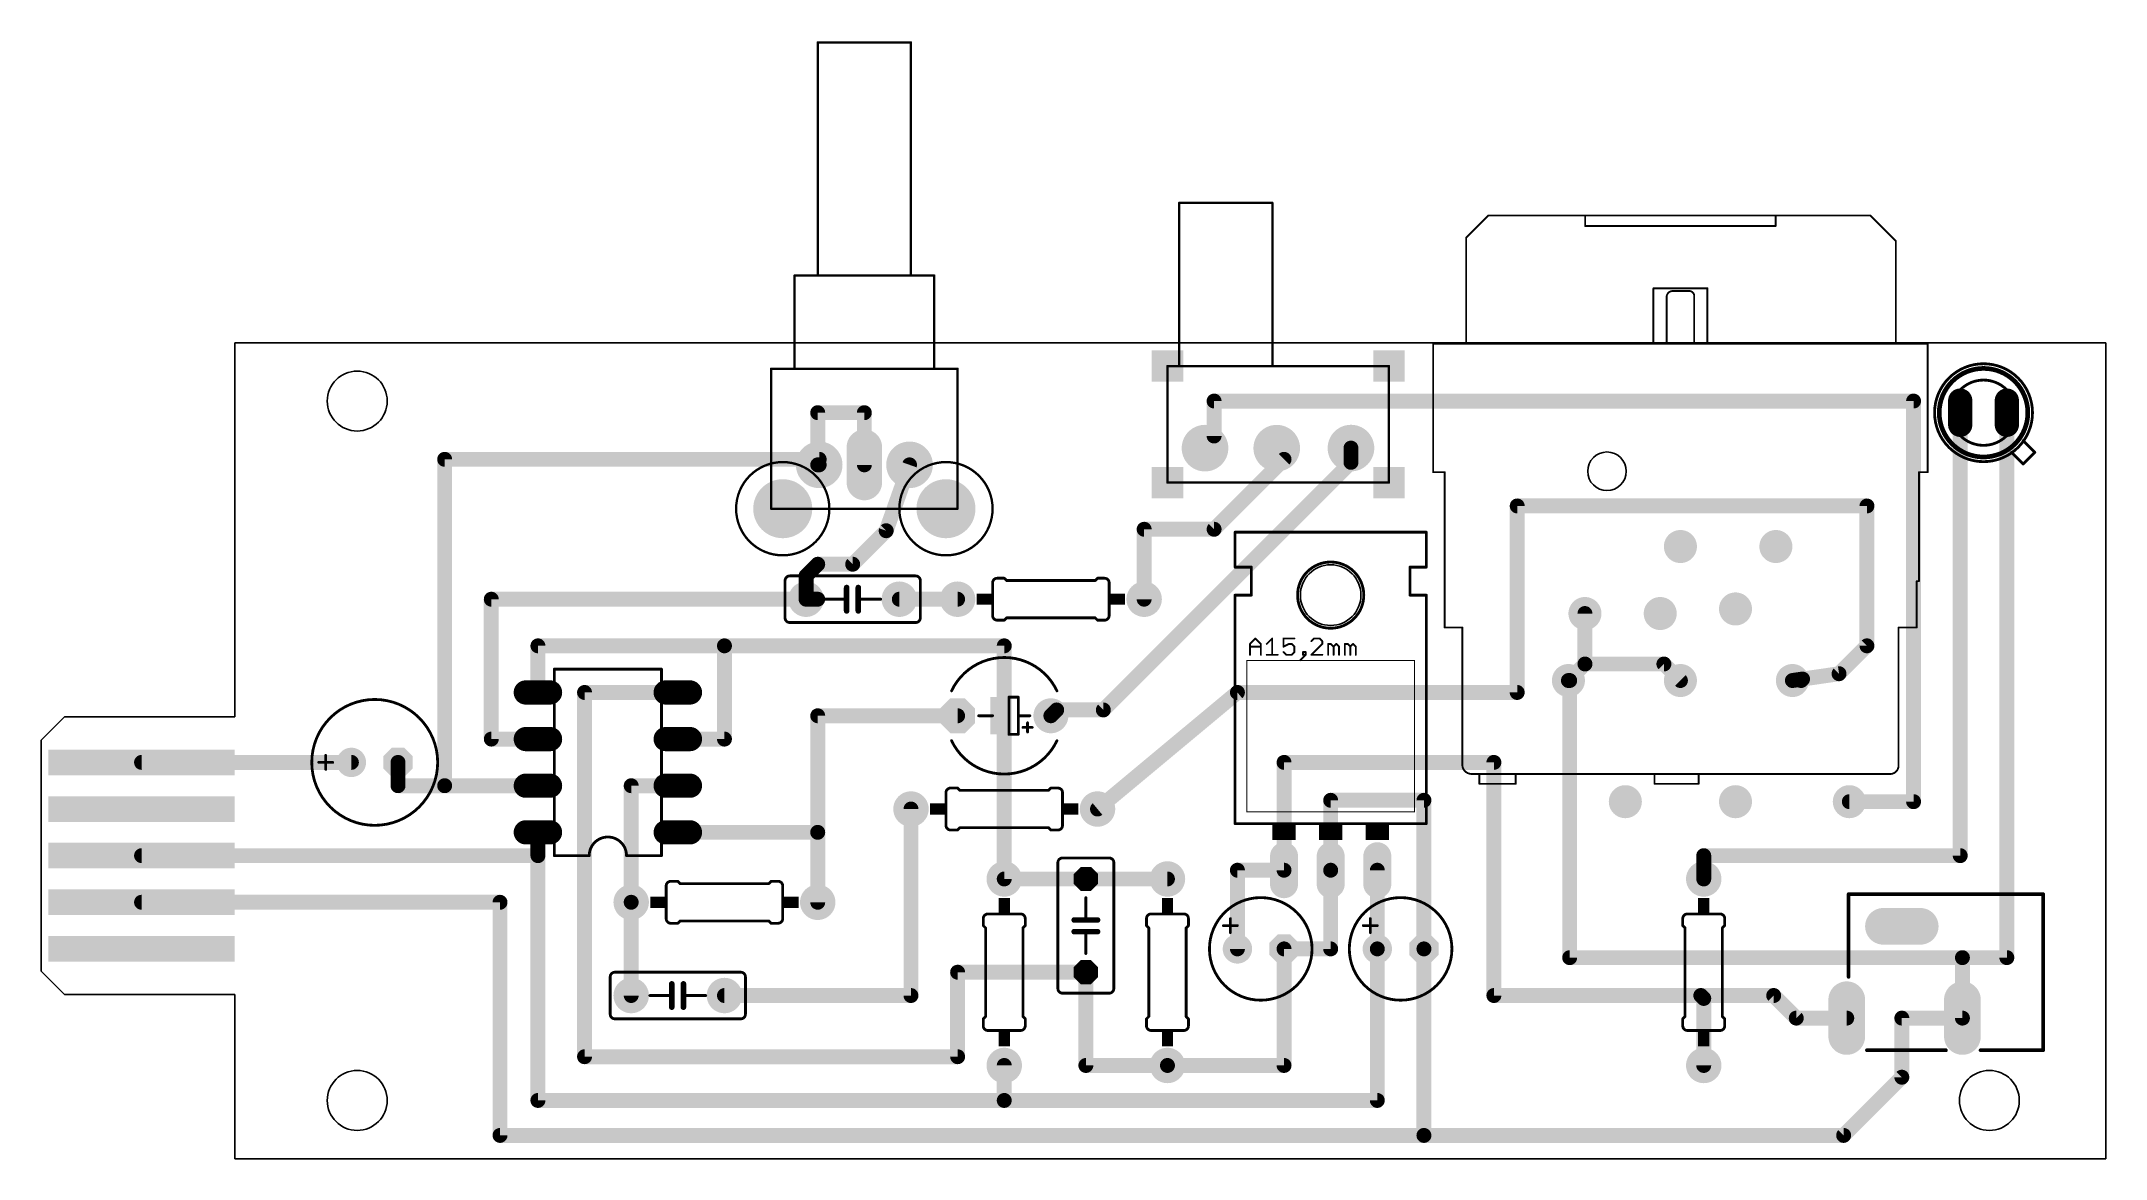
# Model space of a CAD drawing. Extents: x -0.21 to 4.21, y 0.35 to 2.75.
import ezdxf

# ---------------------------------------------------------------- set-up
doc = ezdxf.new("R2010")
doc.units = 0
for name, color, linetype in [('16', 175, 'CONTINUOUS'), ('17', 82, 'CONTINUOUS'), ('20', 7, 'CONTINUOUS'), ('21', 253, 'CONTINUOUS')]:
    doc.layers.add(name, color=color, linetype=linetype)

# ---------------------------------------------------------------- blocks, each defined once
blk = doc.blocks.new('ROUNDP')
at = {"const_width": 0.5}
blk.add_lwpolyline([(0, -0.25, 1), (0, 0.25, 1), (0, -0.25)], format="xyb", dxfattribs=at)
blk = doc.blocks.new('OCTAGONP')
at = {"const_width": 0.5}
blk.add_lwpolyline([(-0.25, -0.103553), (-0.25, 0.103553), (-0.103553, 0.25), (0.103553, 0.25), (0.25, 0.103553), (0.25, -0.103553), (0.103553, -0.25), (-0.103553, -0.25), (-0.25, -0.103553), (-0.25, 0.103553)], dxfattribs=at)
blk = doc.blocks.new('RECT')
blk.add_solid([(-0.5, -0.5), (0.5, -0.5), (-0.5, 0.5), (0.5, 0.5)])
blk = doc.blocks.new('LONGP100')
at = {"const_width": 1}
blk.add_lwpolyline([(-0.5, 0), (0.5, 0)], dxfattribs=at)
at = {"const_width": 0.5}
for points in [[(-0.5, 0.25, 1), (-0.5, -0.25)], [(0.5, -0.25, 1), (0.5, 0.25)]]:
    blk.add_lwpolyline(points, format="xyb", dxfattribs=at)
blk = doc.blocks.new('SQUAREP')
blk.add_solid([(-0.5, -0.5), (0.5, -0.5), (-0.5, 0.5), (0.5, 0.5)])

msp = doc.modelspace()

# ---------------------------------------------------------------- linework, layer by layer
at = {"layer": '16', "const_width": 0.032}
for points in [[(1.45, 1.838189), (1.45, 1.95)], [(1.45, 1.95), (1.55, 1.95)], [(1.55, 1.95), (1.55, 1.838189)], [(3.8, 1.975), (2.3, 1.975)], [(2.3, 1.975), (2.3, 1.9)], [(3.8, 1.115748), (3.8, 1.975)], [(3.9, 1), (3.9, 1.95)], [(4, 1.95), (4, 0.78125)], [(0.65, 1.85), (1.45315, 1.85)], [(0.65, 1.85), (0.65, 1.15)], [(2.593508, 1.843508), (2.0625, 1.3125)], [(2.45, 1.85), (2.3, 1.7)], [(2.593508, 1.874094), (2.593508, 1.843508)], [(1.45315, 1.838189), (1.45, 1.838189)], [(1.64685, 1.838189), (1.59685, 1.69685)], [(2.95, 1.35), (2.95, 1.75)], [(2.95, 1.75), (3.7, 1.75)], [(3.7, 1.45), (3.7, 1.75)], [(1.59685, 1.69685), (1.525, 1.625)], [(2.3, 1.7), (2.15, 1.7)], [(2.15, 1.7), (2.15, 1.55)], [(1.45, 1.625), (1.425, 1.6)], [(1.525, 1.625), (1.45, 1.625)], [(1.425, 1.6), (1.425, 1.55)], [(0.75, 1.25), (0.75, 1.55)], [(0.75, 1.55), (1.425, 1.55)], [(1.45, 1.55), (1.425, 1.55)], [(1.625, 1.55), (1.75, 1.55)], [(3.095276, 1.519291), (3.095276, 1.411024)], [(0.85, 1.35), (0.85, 1.45)], [(0.85, 1.45), (1.25, 1.45)], [(1.85, 1.45), (1.25, 1.45)], [(1.25, 1.45), (1.25, 1.25)], [(1.85, 1.45), (1.85, 0.95)], [(3.640157, 1.390157), (3.7, 1.45)], [(3.095276, 1.411024), (3.059843, 1.375591)], [(3.095276, 1.411024), (3.264567, 1.411024)], [(3.264567, 1.411024), (3.3, 1.375591)], [(3.059843, 1.375591), (3.0625, 1.375591)], [(3.0625, 1.375591), (3.0625, 0.78125)], [(3.540157, 1.375591), (3.561952, 1.378765)], [(3.558777, 1.375591), (3.561952, 1.378765)], [(3.561952, 1.378765), (3.640157, 1.390157)], [(0.95, 0.56875), (0.95, 1.35)], [(0.95, 1.35), (1.15, 1.35)], [(1.9625, 1.3125), (1.95, 1.3)], [(2.0625, 1.3125), (1.9625, 1.3125)], [(2.05, 1.1), (2.35, 1.35)], [(2.95, 1.35), (2.35, 1.35)], [(1.75, 1.3), (1.45, 1.3)], [(1.45, 1.3), (1.45, 1.05)], [(0.85, 1.25), (0.75, 1.25)], [(1.25, 1.25), (1.15, 1.25)], [(0, 1.2), (0.45, 1.2)], [(0.55, 1.2), (0.55, 1.15)], [(2.9, 1.2), (2.45, 1.2)], [(2.45, 1.2), (2.45, 0.96875)], [(2.9, 0.7), (2.9, 1.2)], [(0.55, 1.15), (0.65, 1.15)], [(0.65, 1.15), (0.85, 1.15)], [(1.05, 0.9), (1.05, 1.15)], [(1.05, 1.15), (1.15, 1.15)], [(1.65, 0.7), (1.65, 1.1)], [(2.75, 1.11875), (2.55, 1.11875)], [(2.55, 1.11875), (2.55, 0.96875)], [(2.75, 0.8), (2.75, 1.11875)], [(3.662205, 1.115748), (3.8, 1.115748)], [(0.85, 1.05), (0.85, 1)], [(1.45, 1.05), (1.15, 1.05)], [(1.45, 0.9), (1.45, 1.05)], [(0, 1), (0.85, 1)], [(0.85, 1), (0.85, 0.475)], [(2.45, 0.96875), (2.35, 0.96875)], [(2.35, 0.96875), (2.35, 0.8)], [(2.55, 0.8), (2.55, 0.96875)], [(2.65, 0.96875), (2.65, 0.8)], [(3.35, 0.95), (3.35, 1)], [(3.35, 1), (3.9, 1)], [(2.025, 0.95), (1.85, 0.95)], [(2.2, 0.95), (2.025, 0.95)], [(0, 0.9), (0.76875, 0.9)], [(0.76875, 0.9), (0.76875, 0.4)], [(1.05, 0.9), (1.05, 0.7)], [(2.45, 0.8), (2.45, 0.55)], [(2.55, 0.8), (2.45, 0.8)], [(2.65, 0.475), (2.65, 0.8)], [(2.75, 0.8), (2.75, 0.4)], [(3.0625, 0.78125), (3.904724, 0.78125)], [(3.904724, 0.78125), (3.904724, 0.651575)], [(4, 0.78125), (3.904724, 0.78125)], [(2.025, 0.75), (1.75, 0.75)], [(1.75, 0.75), (1.75, 0.56875)], [(2.025, 0.55), (2.025, 0.75)], [(1.25, 0.7), (1.65, 0.7)], [(3.34375, 0.7), (2.9, 0.7)], [(3.5, 0.7), (3.34375, 0.7)], [(3.35, 0.69375), (3.34375, 0.7)], [(3.35, 0.55), (3.35, 0.69375)], [(3.548425, 0.651575), (3.5, 0.7)], [(3.656693, 0.651575), (3.548425, 0.651575)], [(3.904724, 0.651575), (3.774803, 0.651575)], [(3.774803, 0.651575), (3.774803, 0.524803)], [(1.75, 0.56875), (0.95, 0.56875)], [(1.85, 0.55), (1.85, 0.475)], [(2.2, 0.55), (2.025, 0.55)], [(2.2, 0.55), (2.45, 0.55)], [(3.774803, 0.524803), (3.65, 0.4)], [(0.85, 0.475), (1.85, 0.475)], [(1.85, 0.475), (2.65, 0.475)], [(0.76875, 0.4), (2.75, 0.4)], [(2.75, 0.4), (3.65, 0.4)]]:
    msp.add_lwpolyline(points, dxfattribs=at)
at = {"layer": '16', "const_width": 0.016}
for points in [[(1.458, 1.95, 1), (1.442, 1.95)], [(1.45, 1.958, 1), (1.45, 1.942)], [(1.558, 1.95, 1), (1.542, 1.95)], [(1.55, 1.942, 1), (1.55, 1.958)], [(2.3, 1.983, 1), (2.3, 1.967)], [(2.308, 1.975, 1), (2.292, 1.975)], [(3.808, 1.975, 1), (3.792, 1.975)], [(3.8, 1.967, 1), (3.8, 1.983)], [(3.908, 1.95, 1), (3.892, 1.95)], [(4.008, 1.95, 1), (3.992, 1.95)], [(2.292, 1.9, 1), (2.308, 1.9)], [(0.65, 1.858, 1), (0.65, 1.842)], [(0.658, 1.85, 1), (0.642, 1.85)], [(1.45315, 1.842, 1), (1.45315, 1.858)], [(2.455657, 1.844343, 1), (2.444343, 1.855657)], [(2.601508, 1.874094, 1), (2.585508, 1.874094)], [(2.599165, 1.837851, 1), (2.587851, 1.849165)], [(1.45, 1.846189, 1), (1.45, 1.830189)], [(1.442, 1.838189, 1), (1.458, 1.838189)], [(1.45315, 1.830189, 1), (1.45315, 1.846189)], [(1.542, 1.838189, 1), (1.558, 1.838189)], [(1.654392, 1.835521, 1), (1.639308, 1.840857)], [(2.585508, 1.843508, 1), (2.601508, 1.843508)], [(2.958, 1.75, 1), (2.942, 1.75)], [(2.95, 1.758, 1), (2.95, 1.742)], [(3.708, 1.75, 1), (3.692, 1.75)], [(3.7, 1.742, 1), (3.7, 1.758)], [(1.589308, 1.699518, 1), (1.604392, 1.694182)], [(1.602507, 1.691194, 1), (1.591194, 1.702507)], [(2.15, 1.708, 1), (2.15, 1.692)], [(2.158, 1.7, 1), (2.142, 1.7)], [(2.294343, 1.705657, 1), (2.305657, 1.694343)], [(2.3, 1.692, 1), (2.3, 1.708)], [(1.45, 1.633, 1), (1.45, 1.617)], [(1.455657, 1.619343, 1), (1.444343, 1.630657)], [(1.519343, 1.630657, 1), (1.530657, 1.619343)], [(1.525, 1.617, 1), (1.525, 1.633)], [(1.433, 1.6, 1), (1.417, 1.6)], [(1.419343, 1.605657, 1), (1.430657, 1.594343)], [(0.758, 1.55, 1), (0.742, 1.55)], [(0.75, 1.558, 1), (0.75, 1.542)], [(1.425, 1.558, 1), (1.425, 1.542)], [(1.417, 1.55, 1), (1.433, 1.55)], [(1.425, 1.542, 1), (1.425, 1.558)], [(1.45, 1.542, 1), (1.45, 1.558)], [(1.625, 1.558, 1), (1.625, 1.542)], [(1.75, 1.542, 1), (1.75, 1.558)], [(2.142, 1.55, 1), (2.158, 1.55)], [(3.103276, 1.519291, 1), (3.087276, 1.519291)], [(0.858, 1.45, 1), (0.842, 1.45)], [(0.85, 1.458, 1), (0.85, 1.442)], [(1.25, 1.458, 1), (1.25, 1.442)], [(1.258, 1.45, 1), (1.242, 1.45)], [(1.25, 1.442, 1), (1.25, 1.458)], [(1.858, 1.45, 1), (1.842, 1.45)], [(1.85, 1.442, 1), (1.85, 1.458)], [(3.705657, 1.444343, 1), (3.694343, 1.455657)], [(3.095276, 1.419024, 1), (3.095276, 1.403024)], [(3.087276, 1.411024, 1), (3.103276, 1.411024)], [(3.100932, 1.405367, 1), (3.089619, 1.41668)], [(3.270224, 1.41668, 1), (3.25891, 1.405367)], [(3.264567, 1.403024, 1), (3.264567, 1.419024)], [(3.692, 1.45, 1), (3.708, 1.45)], [(3.059843, 1.383591, 1), (3.059843, 1.367591)], [(3.054186, 1.381247, 1), (3.065499, 1.369934)], [(3.0705, 1.375591, 1), (3.0545, 1.375591)], [(3.0625, 1.367591, 1), (3.0625, 1.383591)], [(3.294343, 1.369934, 1), (3.305657, 1.381247)], [(3.539004, 1.383507, 1), (3.541311, 1.367674)], [(3.55312, 1.381247, 1), (3.564434, 1.369934)], [(3.560798, 1.386682, 1), (3.563105, 1.370849)], [(3.567608, 1.373108, 1), (3.556295, 1.384422)], [(3.563105, 1.370849, 1), (3.560798, 1.386682)], [(3.634501, 1.395814, 1), (3.645814, 1.384501)], [(3.641311, 1.382241, 1), (3.639004, 1.398074)], [(0.842, 1.35, 1), (0.858, 1.35)], [(0.958, 1.35, 1), (0.942, 1.35)], [(0.95, 1.358, 1), (0.95, 1.342)], [(1.15, 1.342, 1), (1.15, 1.358)], [(1.9625, 1.3205, 1), (1.9625, 1.3045)], [(1.968157, 1.306843, 1), (1.956843, 1.318157)], [(2.0625, 1.3045, 1), (2.0625, 1.3205)], [(2.35, 1.358, 1), (2.35, 1.342)], [(2.355121, 1.343854, 1), (2.344879, 1.356146)], [(2.942, 1.35, 1), (2.958, 1.35)], [(2.95, 1.342, 1), (2.95, 1.358)], [(1.45, 1.308, 1), (1.45, 1.292)], [(1.458, 1.3, 1), (1.442, 1.3)], [(1.75, 1.292, 1), (1.75, 1.308)], [(1.944343, 1.305657, 1), (1.955657, 1.294343)], [(2.056843, 1.318157, 1), (2.068157, 1.306843)], [(0.75, 1.258, 1), (0.75, 1.242)], [(0.742, 1.25, 1), (0.758, 1.25)], [(0.85, 1.242, 1), (0.85, 1.258)], [(1.15, 1.258, 1), (1.15, 1.242)], [(1.242, 1.25, 1), (1.258, 1.25)], [(1.25, 1.242, 1), (1.25, 1.258)], [(0, 1.208, 1), (0, 1.192)], [(0.45, 1.192, 1), (0.45, 1.208)], [(0.558, 1.2, 1), (0.542, 1.2)], [(2.45, 1.208, 1), (2.45, 1.192)], [(2.458, 1.2, 1), (2.442, 1.2)], [(2.908, 1.2, 1), (2.892, 1.2)], [(2.9, 1.192, 1), (2.9, 1.208)], [(0.55, 1.158, 1), (0.55, 1.142)], [(0.542, 1.15, 1), (0.558, 1.15)], [(0.65, 1.158, 1), (0.65, 1.142)], [(0.642, 1.15, 1), (0.658, 1.15)], [(0.65, 1.142, 1), (0.65, 1.158)], [(0.85, 1.142, 1), (0.85, 1.158)], [(1.058, 1.15, 1), (1.042, 1.15)], [(1.05, 1.158, 1), (1.05, 1.142)], [(1.15, 1.142, 1), (1.15, 1.158)], [(1.658, 1.1, 1), (1.642, 1.1)], [(2.044879, 1.106146, 1), (2.055121, 1.093854)], [(2.55, 1.12675, 1), (2.55, 1.11075)], [(2.558, 1.11875, 1), (2.542, 1.11875)], [(2.758, 1.11875, 1), (2.742, 1.11875)], [(2.75, 1.11075, 1), (2.75, 1.12675)], [(3.662205, 1.123748, 1), (3.662205, 1.107748)], [(3.792, 1.115748, 1), (3.808, 1.115748)], [(3.8, 1.107748, 1), (3.8, 1.123748)], [(0.858, 1.05, 1), (0.842, 1.05)], [(1.15, 1.058, 1), (1.15, 1.042)], [(1.458, 1.05, 1), (1.442, 1.05)], [(1.45, 1.042, 1), (1.45, 1.058)], [(1.442, 1.05, 1), (1.458, 1.05)], [(0, 1.008, 1), (0, 0.992)], [(0.858, 1, 1), (0.842, 1)], [(0.842, 1, 1), (0.858, 1)], [(0.85, 0.992, 1), (0.85, 1.008)], [(2.35, 0.97675, 1), (2.35, 0.96075)], [(2.358, 0.96875, 1), (2.342, 0.96875)], [(2.442, 0.96875, 1), (2.458, 0.96875)], [(2.45, 0.96075, 1), (2.45, 0.97675)], [(2.558, 0.96875, 1), (2.542, 0.96875)], [(2.542, 0.96875, 1), (2.558, 0.96875)], [(2.658, 0.96875, 1), (2.642, 0.96875)], [(3.358, 1, 1), (3.342, 1)], [(3.35, 1.008, 1), (3.35, 0.992)], [(3.892, 1, 1), (3.908, 1)], [(3.9, 0.992, 1), (3.9, 1.008)], [(1.85, 0.958, 1), (1.85, 0.942)], [(1.842, 0.95, 1), (1.858, 0.95)], [(2.025, 0.958, 1), (2.025, 0.942)], [(2.025, 0.942, 1), (2.025, 0.958)], [(2.2, 0.942, 1), (2.2, 0.958)], [(3.342, 0.95, 1), (3.358, 0.95)], [(0, 0.908, 1), (0, 0.892)], [(0.77675, 0.9, 1), (0.76075, 0.9)], [(0.76875, 0.892, 1), (0.76875, 0.908)], [(1.058, 0.9, 1), (1.042, 0.9)], [(1.042, 0.9, 1), (1.058, 0.9)], [(1.442, 0.9, 1), (1.458, 0.9)], [(2.342, 0.8, 1), (2.358, 0.8)], [(2.458, 0.8, 1), (2.442, 0.8)], [(2.45, 0.808, 1), (2.45, 0.792)], [(2.542, 0.8, 1), (2.558, 0.8)], [(2.55, 0.792, 1), (2.55, 0.808)], [(2.658, 0.8, 1), (2.642, 0.8)], [(2.642, 0.8, 1), (2.658, 0.8)], [(2.758, 0.8, 1), (2.742, 0.8)], [(2.742, 0.8, 1), (2.758, 0.8)], [(3.0625, 0.78925, 1), (3.0625, 0.77325)], [(3.912724, 0.78125, 1), (3.896724, 0.78125)], [(3.904724, 0.78925, 1), (3.904724, 0.77325)], [(3.904724, 0.77325, 1), (3.904724, 0.78925)], [(4, 0.77325, 1), (4, 0.78925)], [(1.75, 0.758, 1), (1.75, 0.742)], [(1.758, 0.75, 1), (1.742, 0.75)], [(2.033, 0.75, 1), (2.017, 0.75)], [(2.025, 0.742, 1), (2.025, 0.758)], [(3.0545, 0.78125, 1), (3.0705, 0.78125)], [(3.992, 0.78125, 1), (4.008, 0.78125)], [(1.25, 0.708, 1), (1.25, 0.692)], [(1.65, 0.692, 1), (1.65, 0.708)], [(2.9, 0.708, 1), (2.9, 0.692)], [(3.34375, 0.708, 1), (3.34375, 0.692)], [(3.349407, 0.705657, 1), (3.338093, 0.694343)], [(3.358, 0.69375, 1), (3.342, 0.69375)], [(3.34375, 0.692, 1), (3.34375, 0.708)], [(3.505657, 0.705657, 1), (3.494343, 0.694343)], [(3.5, 0.692, 1), (3.5, 0.708)], [(1.042, 0.7, 1), (1.058, 0.7)], [(1.642, 0.7, 1), (1.658, 0.7)], [(2.892, 0.7, 1), (2.908, 0.7)], [(3.344343, 0.688093, 1), (3.355657, 0.699407)], [(3.548425, 0.659575, 1), (3.548425, 0.643575)], [(3.542768, 0.645918, 1), (3.554082, 0.657232)], [(3.656693, 0.643575, 1), (3.656693, 0.659575)], [(3.774803, 0.659575, 1), (3.774803, 0.643575)], [(3.782803, 0.651575, 1), (3.766803, 0.651575)], [(3.904724, 0.643575, 1), (3.904724, 0.659575)], [(3.896724, 0.651575, 1), (3.912724, 0.651575)], [(0.95, 0.57675, 1), (0.95, 0.56075)], [(0.942, 0.56875, 1), (0.958, 0.56875)], [(1.742, 0.56875, 1), (1.758, 0.56875)], [(1.75, 0.56075, 1), (1.75, 0.57675)], [(1.858, 0.55, 1), (1.842, 0.55)], [(2.025, 0.558, 1), (2.025, 0.542)], [(2.017, 0.55, 1), (2.033, 0.55)], [(2.2, 0.558, 1), (2.2, 0.542)], [(2.2, 0.542, 1), (2.2, 0.558)], [(2.442, 0.55, 1), (2.458, 0.55)], [(2.45, 0.542, 1), (2.45, 0.558)], [(3.342, 0.55, 1), (3.358, 0.55)], [(3.766803, 0.524803, 1), (3.782803, 0.524803)], [(3.78046, 0.519146, 1), (3.769146, 0.53046)], [(0.85, 0.483, 1), (0.85, 0.467)], [(1.85, 0.483, 1), (1.85, 0.467)], [(1.85, 0.467, 1), (1.85, 0.483)], [(2.65, 0.467, 1), (2.65, 0.483)], [(0.842, 0.475, 1), (0.858, 0.475)], [(1.842, 0.475, 1), (1.858, 0.475)], [(2.642, 0.475, 1), (2.658, 0.475)], [(0.76875, 0.408, 1), (0.76875, 0.392)], [(0.76075, 0.4, 1), (0.77675, 0.4)], [(2.75, 0.408, 1), (2.75, 0.392)], [(2.742, 0.4, 1), (2.758, 0.4)], [(2.75, 0.392, 1), (2.75, 0.408)], [(3.644343, 0.405657, 1), (3.655657, 0.394343)], [(3.65, 0.392, 1), (3.65, 0.408)]]:
    msp.add_lwpolyline(points, format="xyb", dxfattribs=at)
at = {"layer": '20'}
for p, q in [((0.2, 2.1), (0.2, 1.425)), ((4.212008, 2.099606), (0.2, 2.099606)), ((4.212008, 0.35), (4.212008, 2.099606)), ((0.2, 1.488), (0.2, 1.298)), ((-0.165, 1.298), (-0.215, 1.248)), ((0.2, 1.298), (-0.165, 1.298)), ((-0.215, 1.248), (-0.215, 0.77)), ((-0.214996, 0.769941), (-0.214996, 0.751963)), ((-0.214996, 0.751963), (-0.165038, 0.702005)), ((-0.165, 0.702), (0.2, 0.702)), ((0.2, 0.7005), (0.2, 0.513)), ((0.200023, 0.701992), (0.200023, 0.638369)), ((0.2, 0.35), (0.2, 0.525)), ((0.2, 0.35), (4.212008, 0.35))]:
    msp.add_line(p, q, dxfattribs=at)
for centre, radius in [((0.4625, 1.975), 0.06425), ((3.14252, 1.824409), 0.041339), ((2.55, 1.55875), 0.065), ((0.4625, 0.475), 0.06425), ((3.9625, 0.475), 0.06425)]:
    msp.add_circle(centre, radius, dxfattribs=at)
at = {"layer": '21'}
for points, const_width in [([(1.45, 2.244094), (1.45, 2.744094)], 0.005), ([(1.45, 2.744094), (1.65, 2.744094)], 0.005), ([(1.65, 2.744094), (1.65, 2.244094)], 0.005), ([(2.225, 2.05), (2.225, 2.4)], 0.005), ([(2.225, 2.4), (2.425, 2.4)], 0.005), ([(2.425, 2.4), (2.425, 2.05)], 0.005), ([(2.887795, 2.372835), (2.840551, 2.325591)], 0.004), ([(3.346063, 2.372835), (2.887795, 2.372835)], 0.004), ([(3.095669, 2.371654), (3.095669, 2.350394)], 0.004), ([(3.095669, 2.350394), (3.504331, 2.350394)], 0.004), ([(3.70748, 2.372835), (3.345276, 2.372835)], 0.004), ([(3.504331, 2.350394), (3.504331, 2.370472)], 0.004), ([(3.761811, 2.318504), (3.70748, 2.372835)], 0.004), ([(2.840551, 2.325591), (2.840551, 2.097638)], 0.004), ([(3.761811, 2.097638), (3.761811, 2.318504)], 0.004), ([(1.4, 2.044094), (1.4, 2.244094)], 0.005), ([(1.4, 2.244094), (1.45, 2.244094)], 0.005), ([(1.45, 2.244094), (1.65, 2.244094)], 0.005), ([(1.65, 2.244094), (1.7, 2.244094)], 0.005), ([(1.7, 2.244094), (1.7, 2.044094)], 0.005), ([(3.357874, 2.216929), (3.242126, 2.216929)], 0.004), ([(3.242126, 2.216929), (3.242126, 2.098819)], 0.004), ([(3.357874, 2.098819), (3.357874, 2.216929)], 0.004), ([(3.270472, 2.198031), (3.270472, 2.1)], 0.004), ([(3.318898, 2.211024), (3.283465, 2.211024)], 0.004), ([(3.329528, 2.1), (3.329528, 2.200394)], 0.004), ([(2.840551, 2.097638), (2.769685, 2.097638)], 0.004), ([(2.769685, 2.097638), (2.769685, 1.822441)], 0.004), ([(3.761811, 2.097638), (2.841732, 2.097638)], 0.004), ([(3.830315, 2.097638), (3.761811, 2.097638)], 0.004), ([(3.830315, 1.822441), (3.830315, 2.097638)], 0.004), ([(1.35, 1.744094), (1.35, 2.044094)], 0.005), ([(1.35, 2.044094), (1.4, 2.044094)], 0.005), ([(1.4, 2.044094), (1.7, 2.044094)], 0.005), ([(1.7, 2.044094), (1.75, 2.044094)], 0.005), ([(1.75, 2.044094), (1.75, 1.744094)], 0.005), ([(2.225, 2.05), (2.2, 2.05)], 0.005), ([(2.2, 2.05), (2.2, 1.8)], 0.005), ([(2.425, 2.05), (2.225, 2.05)], 0.005), ([(2.675, 2.05), (2.425, 2.05)], 0.005), ([(2.675, 1.8), (2.675, 2.05)], 0.005), ([(4.01, 1.865), (4.035, 1.84)], 0.006), ([(4.035, 1.89), (4.06, 1.865)], 0.006), ([(4.06, 1.865), (4.035, 1.84)], 0.006), ([(2.769685, 1.822441), (2.794488, 1.822441)], 0.004), ([(2.794488, 1.822441), (2.794488, 1.48937)], 0.004), ([(3.811417, 1.588583), (3.811417, 1.822441)], 0.004), ([(3.811417, 1.822441), (3.830315, 1.822441)], 0.004), ([(2.2, 1.8), (2.425, 1.8)], 0.005), ([(2.425, 1.8), (2.625, 1.8)], 0.005), ([(2.625, 1.8), (2.675, 1.8)], 0.005), ([(1.35, 1.744094), (1.75, 1.744094)], 0.005), ([(2.755, 1.69375), (2.345, 1.69375)], 0.006), ([(2.345, 1.61875), (2.345, 1.69375)], 0.006), ([(2.755, 1.61875), (2.755, 1.69375)], 0.006), ([(1.66, 1.6), (1.39, 1.6)], 0.006), ([(1.835, 1.595), (1.85, 1.595)], 0.006), ([(1.855, 1.59), (1.85, 1.595)], 0.006), ([(2.045, 1.59), (2.05, 1.595)], 0.006), ([(2.065, 1.595), (2.05, 1.595)], 0.006), ([(2.38, 1.61875), (2.345, 1.61875)], 0.006), ([(2.38, 1.55875), (2.38, 1.61875)], 0.006), ([(2.72, 1.55875), (2.72, 1.61875)], 0.006), ([(2.72, 1.61875), (2.755, 1.61875)], 0.006), ([(1.38, 1.59), (1.38, 1.51)], 0.006), ([(1.512, 1.55), (1.465, 1.55)], 0.006), ([(1.512, 1.55), (1.512, 1.575)], 0.012), ([(1.512, 1.525), (1.512, 1.55)], 0.012), ([(1.537, 1.55), (1.537, 1.575)], 0.012), ([(1.537, 1.525), (1.537, 1.55)], 0.012), ([(1.537, 1.55), (1.585, 1.55)], 0.006), ([(1.67, 1.51), (1.67, 1.59)], 0.006), ([(1.825, 1.585), (1.825, 1.515)], 0.006), ([(1.855, 1.59), (2.045, 1.59)], 0.006), ([(2.075, 1.585), (2.075, 1.515)], 0.006), ([(2.345, 1.06875), (2.345, 1.55875)], 0.006), ([(2.345, 1.55875), (2.38, 1.55875)], 0.006), ([(2.755, 1.55875), (2.72, 1.55875)], 0.006), ([(2.755, 1.06875), (2.755, 1.55875)], 0.006), ([(3.806693, 1.48937), (3.806693, 1.588583)], 0.004), ([(3.806693, 1.588583), (3.811417, 1.588583)], 0.004), ([(1.835, 1.505), (1.85, 1.505)], 0.006), ([(1.855, 1.51), (1.85, 1.505)], 0.006), ([(1.855, 1.51), (2.045, 1.51)], 0.006), ([(2.045, 1.51), (2.05, 1.505)], 0.006), ([(2.065, 1.505), (2.05, 1.505)], 0.006), ([(1.39, 1.5), (1.66, 1.5)], 0.006), ([(2.377, 1.454103), (2.388677, 1.46578)], 0.004), ([(2.388677, 1.46578), (2.400353, 1.454103)], 0.004), ([(2.412911, 1.454103), (2.424587, 1.46578)], 0.004), ([(2.424587, 1.46578), (2.424587, 1.43075)], 0.004), ([(2.472175, 1.46578), (2.448821, 1.46578)], 0.004), ([(2.448821, 1.46578), (2.448821, 1.448265)], 0.004), ([(2.514511, 1.46578), (2.508672, 1.459942)], 0.004), ([(2.526187, 1.46578), (2.514511, 1.46578)], 0.004), ([(2.532026, 1.459942), (2.526187, 1.46578)], 0.004), ([(2.532026, 1.454103), (2.532026, 1.459942)], 0.004), ([(2.794488, 1.48937), (2.832283, 1.48937)], 0.004), ([(2.832283, 1.48937), (2.832283, 1.195276)], 0.004), ([(3.767717, 1.192913), (3.767717, 1.48937)], 0.004), ([(3.767717, 1.48937), (3.806693, 1.48937)], 0.004), ([(2.73, 1.41875), (2.37, 1.41875)], 0.002), ([(2.37, 1.09375), (2.37, 1.41875)], 0.002), ([(2.377, 1.43075), (2.377, 1.454103)], 0.004), ([(2.377, 1.448265), (2.400353, 1.448265)], 0.004), ([(2.400353, 1.454103), (2.400353, 1.43075)], 0.004), ([(2.412911, 1.43075), (2.436264, 1.43075)], 0.004), ([(2.448821, 1.448265), (2.460498, 1.454103)], 0.004), ([(2.45466, 1.43075), (2.448821, 1.436588)], 0.004), ([(2.466336, 1.43075), (2.45466, 1.43075)], 0.004), ([(2.460498, 1.454103), (2.466336, 1.454103)], 0.004), ([(2.466336, 1.454103), (2.472175, 1.448265)], 0.004), ([(2.472175, 1.436588), (2.466336, 1.43075)], 0.004), ([(2.472175, 1.448265), (2.472175, 1.436588)], 0.004), ([(2.484732, 1.419073), (2.496409, 1.43075)], 0.004), ([(2.496409, 1.436588), (2.49057, 1.436588)], 0.004), ([(2.49057, 1.436588), (2.49057, 1.43075)], 0.004), ([(2.49057, 1.43075), (2.496409, 1.43075)], 0.004), ([(2.496409, 1.43075), (2.496409, 1.436588)], 0.004), ([(2.508672, 1.43075), (2.532026, 1.454103)], 0.004), ([(2.532026, 1.43075), (2.508672, 1.43075)], 0.004), ([(2.544583, 1.43075), (2.544583, 1.454103)], 0.004), ([(2.544583, 1.454103), (2.550421, 1.454103)], 0.004), ([(2.550421, 1.454103), (2.55626, 1.448265)], 0.004), ([(2.55626, 1.448265), (2.562098, 1.454103)], 0.004), ([(2.55626, 1.448265), (2.55626, 1.43075)], 0.004), ([(2.562098, 1.454103), (2.567936, 1.448265)], 0.004), ([(2.567936, 1.448265), (2.567936, 1.43075)], 0.004), ([(2.580494, 1.43075), (2.580494, 1.454103)], 0.004), ([(2.580494, 1.454103), (2.586332, 1.454103)], 0.004), ([(2.586332, 1.454103), (2.59217, 1.448265)], 0.004), ([(2.59217, 1.448265), (2.598009, 1.454103)], 0.004), ([(2.59217, 1.448265), (2.59217, 1.43075)], 0.004), ([(2.598009, 1.454103), (2.603847, 1.448265)], 0.004), ([(2.603847, 1.448265), (2.603847, 1.43075)], 0.004), ([(2.73, 1.41875), (2.73, 1.09375)], 0.002), ([(0.885, 1.4), (0.885, 1)], 0.006), ([(0.885, 1.4), (1.115, 1.4)], 0.006), ([(1.115, 1), (1.115, 1.4)], 0.006), ([(1.88, 1.34), (1.86, 1.34)], 0.006), ([(1.86, 1.34), (1.86, 1.26)], 0.006), ([(1.88, 1.3), (1.88, 1.34)], 0.006), ([(1.825, 1.3), (1.795, 1.3)], 0.006), ([(1.905, 1.3), (1.88, 1.3)], 0.006), ([(1.88, 1.26), (1.88, 1.3)], 0.006), ([(1.9, 1.285), (1.9, 1.265)], 0.006), ([(1.86, 1.26), (1.88, 1.26)], 0.006), ([(1.91, 1.275), (1.89, 1.275)], 0.006), ([(0.38, 1.2), (0.41, 1.2)], 0.006), ([(0.395, 1.185), (0.395, 1.215)], 0.006), ([(2.852362, 1.175197), (3.75, 1.175197)], 0.004), ([(2.868898, 1.153937), (2.868898, 1.174016)], 0.004), ([(2.94685, 1.153937), (2.868898, 1.153937)], 0.004), ([(2.94685, 1.172835), (2.94685, 1.153937)], 0.004), ([(3.244488, 1.153937), (3.244488, 1.174016)], 0.004), ([(3.338976, 1.153937), (3.244488, 1.153937)], 0.004), ([(3.338976, 1.172835), (3.338976, 1.153937)], 0.004), ([(1.725, 1.135), (1.725, 1.065)], 0.006), ([(1.735, 1.145), (1.75, 1.145)], 0.006), ([(1.755, 1.14), (1.75, 1.145)], 0.006), ([(1.755, 1.14), (1.945, 1.14)], 0.006), ([(1.945, 1.14), (1.95, 1.145)], 0.006), ([(1.965, 1.145), (1.95, 1.145)], 0.006), ([(1.975, 1.135), (1.975, 1.065)], 0.006), ([(1.755, 1.06), (1.75, 1.055)], 0.006), ([(1.755, 1.06), (1.945, 1.06)], 0.006), ([(1.945, 1.06), (1.95, 1.055)], 0.006), ([(2.345, 1.06875), (2.755, 1.06875)], 0.006), ([(2.37, 1.09375), (2.73, 1.09375)], 0.002), ([(1.735, 1.055), (1.75, 1.055)], 0.006), ([(1.965, 1.055), (1.95, 1.055)], 0.006), ([(0.885, 1), (0.96, 1)], 0.006), ([(1.115, 1), (1.04, 1)], 0.006), ([(1.965, 0.985), (1.965, 0.715)], 0.006), ([(2.075, 0.995), (1.975, 0.995)], 0.006), ([(2.085, 0.715), (2.085, 0.985)], 0.006), ([(1.125, 0.865), (1.125, 0.935)], 0.006), ([(1.135, 0.945), (1.15, 0.945)], 0.006), ([(1.155, 0.94), (1.15, 0.945)], 0.006), ([(1.345, 0.94), (1.155, 0.94)], 0.006), ([(1.345, 0.94), (1.35, 0.945)], 0.006), ([(1.365, 0.945), (1.35, 0.945)], 0.006), ([(1.375, 0.865), (1.375, 0.935)], 0.006), ([(2.025, 0.862), (2.025, 0.91)], 0.006), ([(3.66063, 0.917323), (3.66063, 0.740157)], 0.008), ([(4.077953, 0.917323), (3.66063, 0.917323)], 0.008), ([(4.077953, 0.582677), (4.077953, 0.917323)], 0.008), ([(4.077953, 0.917323), (4.077953, 0.915354)], 0.008), ([(1.135, 0.855), (1.15, 0.855)], 0.006), ([(1.155, 0.86), (1.15, 0.855)], 0.006), ([(1.345, 0.86), (1.155, 0.86)], 0.006), ([(1.345, 0.86), (1.35, 0.855)], 0.006), ([(1.365, 0.855), (1.35, 0.855)], 0.006), ([(1.805, 0.865), (1.805, 0.85)], 0.006), ([(1.81, 0.845), (1.805, 0.85)], 0.006), ([(1.81, 0.655), (1.81, 0.845)], 0.006), ([(1.815, 0.875), (1.885, 0.875)], 0.006), ([(1.89, 0.845), (1.895, 0.85)], 0.006), ([(1.89, 0.655), (1.89, 0.845)], 0.006), ([(1.895, 0.865), (1.895, 0.85)], 0.006), ([(2.025, 0.862), (2, 0.862)], 0.012), ([(2.025, 0.837), (2, 0.837)], 0.012), ([(2.05, 0.862), (2.025, 0.862)], 0.012), ([(2.05, 0.837), (2.025, 0.837)], 0.012), ([(2.155, 0.865), (2.155, 0.85)], 0.006), ([(2.16, 0.845), (2.155, 0.85)], 0.006), ([(2.16, 0.845), (2.16, 0.655)], 0.006), ([(2.235, 0.875), (2.165, 0.875)], 0.006), ([(2.24, 0.845), (2.245, 0.85)], 0.006), ([(2.24, 0.845), (2.24, 0.655)], 0.006), ([(2.245, 0.865), (2.245, 0.85)], 0.006), ([(2.32, 0.85), (2.335, 0.85)], 0.006), ([(2.335, 0.85), (2.335, 0.865)], 0.006), ([(2.335, 0.835), (2.335, 0.85)], 0.006), ([(2.335, 0.85), (2.35, 0.85)], 0.006), ([(2.62, 0.85), (2.635, 0.85)], 0.006), ([(2.635, 0.85), (2.635, 0.865)], 0.006), ([(2.635, 0.835), (2.635, 0.85)], 0.006), ([(2.635, 0.85), (2.65, 0.85)], 0.006), ([(3.305, 0.865), (3.305, 0.85)], 0.006), ([(3.31, 0.845), (3.305, 0.85)], 0.006), ([(3.31, 0.655), (3.31, 0.845)], 0.006), ([(3.315, 0.875), (3.385, 0.875)], 0.006), ([(3.39, 0.845), (3.395, 0.85)], 0.006), ([(3.39, 0.655), (3.39, 0.845)], 0.006), ([(3.395, 0.865), (3.395, 0.85)], 0.006), ([(2.025, 0.837), (2.025, 0.79)], 0.006), ([(1.285, 0.75), (1.015, 0.75)], 0.006), ([(1.005, 0.74), (1.005, 0.66)], 0.006), ([(1.137, 0.7), (1.137, 0.725)], 0.012), ([(1.162, 0.7), (1.162, 0.725)], 0.012), ([(1.295, 0.66), (1.295, 0.74)], 0.006), ([(1.137, 0.7), (1.09, 0.7)], 0.006), ([(1.137, 0.675), (1.137, 0.7)], 0.012), ([(1.162, 0.675), (1.162, 0.7)], 0.012), ([(1.162, 0.7), (1.21, 0.7)], 0.006), ([(1.975, 0.705), (2.075, 0.705)], 0.006), ([(1.015, 0.65), (1.285, 0.65)], 0.006), ([(1.81, 0.655), (1.805, 0.65)], 0.006), ([(1.805, 0.635), (1.805, 0.65)], 0.006), ([(1.815, 0.625), (1.885, 0.625)], 0.006), ([(1.89, 0.655), (1.895, 0.65)], 0.006), ([(1.895, 0.635), (1.895, 0.65)], 0.006), ([(2.16, 0.655), (2.155, 0.65)], 0.006), ([(2.155, 0.635), (2.155, 0.65)], 0.006), ([(2.235, 0.625), (2.165, 0.625)], 0.006), ([(2.24, 0.655), (2.245, 0.65)], 0.006), ([(2.245, 0.635), (2.245, 0.65)], 0.006), ([(3.31, 0.655), (3.305, 0.65)], 0.006), ([(3.305, 0.635), (3.305, 0.65)], 0.006), ([(3.315, 0.625), (3.385, 0.625)], 0.006), ([(3.39, 0.655), (3.395, 0.65)], 0.006), ([(3.395, 0.635), (3.395, 0.65)], 0.006), ([(3.7, 0.582677), (3.869291, 0.582677)], 0.008), ([(3.943701, 0.582677), (4.077953, 0.582677)], 0.008)]:
    msp.add_lwpolyline(points, dxfattribs=dict(at, const_width=const_width))
for points, const_width in [([(1.45125, 2.744094, 1), (1.44875, 2.744094)], 0.0025), ([(1.45, 2.745344, 1), (1.45, 2.742844)], 0.0025), ([(1.65125, 2.744094, 1), (1.64875, 2.744094)], 0.0025), ([(1.65, 2.742844, 1), (1.65, 2.745344)], 0.0025), ([(2.22625, 2.4, 1), (2.22375, 2.4)], 0.0025), ([(2.225, 2.40125, 1), (2.225, 2.39875)], 0.0025), ([(2.42625, 2.4, 1), (2.42375, 2.4)], 0.0025), ([(2.425, 2.39875, 1), (2.425, 2.40125)], 0.0025), ([(2.887795, 2.373835, 1), (2.887795, 2.371835)], 0.002), ([(2.888502, 2.372128, 1), (2.887088, 2.373542)], 0.002), ([(3.096669, 2.371654, 1), (3.094669, 2.371654)], 0.002), ([(3.095669, 2.351394, 1), (3.095669, 2.349394)], 0.002), ([(3.094669, 2.350394, 1), (3.096669, 2.350394)], 0.002), ([(3.345276, 2.373835, 1), (3.345276, 2.371835)], 0.002), ([(3.346063, 2.371835, 1), (3.346063, 2.373835)], 0.002), ([(3.505331, 2.370472, 1), (3.503331, 2.370472)], 0.002), ([(3.503331, 2.350394, 1), (3.505331, 2.350394)], 0.002), ([(3.504331, 2.349394, 1), (3.504331, 2.351394)], 0.002), ([(3.708187, 2.373542, 1), (3.706773, 2.372128)], 0.002), ([(3.70748, 2.371835, 1), (3.70748, 2.373835)], 0.002), ([(2.841551, 2.325591, 1), (2.839551, 2.325591)], 0.002), ([(2.839844, 2.326298, 1), (2.841258, 2.324883)], 0.002), ([(3.762811, 2.318504, 1), (3.760811, 2.318504)], 0.002), ([(3.761104, 2.317797, 1), (3.762518, 2.319211)], 0.002), ([(1.40125, 2.244094, 1), (1.39875, 2.244094)], 0.0025), ([(1.4, 2.245344, 1), (1.4, 2.242844)], 0.0025), ([(1.45, 2.245344, 1), (1.45, 2.242844)], 0.0025), ([(1.44875, 2.244094, 1), (1.45125, 2.244094)], 0.0025), ([(1.45, 2.242844, 1), (1.45, 2.245344)], 0.0025), ([(1.65, 2.245344, 1), (1.65, 2.242844)], 0.0025), ([(1.64875, 2.244094, 1), (1.65125, 2.244094)], 0.0025), ([(1.65, 2.242844, 1), (1.65, 2.245344)], 0.0025), ([(1.70125, 2.244094, 1), (1.69875, 2.244094)], 0.0025), ([(1.7, 2.242844, 1), (1.7, 2.245344)], 0.0025), ([(3.242126, 2.217929, 1), (3.242126, 2.215929)], 0.002), ([(3.243126, 2.216929, 1), (3.241126, 2.216929)], 0.002), ([(3.358874, 2.216929, 1), (3.356874, 2.216929)], 0.002), ([(3.357874, 2.215929, 1), (3.357874, 2.217929)], 0.002), ([(3.283465, 2.211024, 0.414214), (3.270472, 2.198031)], 0.004), ([(3.271472, 2.198031, 1), (3.269472, 2.198031)], 0.002), ([(3.269472, 2.198031, 1), (3.271472, 2.198031)], 0.002), ([(3.283465, 2.212024, 1), (3.283465, 2.210024)], 0.002), ([(3.283465, 2.210024, 1), (3.283465, 2.212024)], 0.002), ([(3.329528, 2.200394, 0.414214), (3.318898, 2.211024)], 0.004), ([(3.318898, 2.212024, 1), (3.318898, 2.210024)], 0.002), ([(3.318898, 2.210024, 1), (3.318898, 2.212024)], 0.002), ([(3.330528, 2.200394, 1), (3.328528, 2.200394)], 0.002), ([(3.328528, 2.200394, 1), (3.330528, 2.200394)], 0.002), ([(2.769685, 2.098638, 1), (2.769685, 2.096638)], 0.002), ([(2.770685, 2.097638, 1), (2.768685, 2.097638)], 0.002), ([(2.839551, 2.097638, 1), (2.841551, 2.097638)], 0.002), ([(2.840551, 2.096638, 1), (2.840551, 2.098638)], 0.002), ([(2.841732, 2.098638, 1), (2.841732, 2.096638)], 0.002), ([(3.241126, 2.098819, 1), (3.243126, 2.098819)], 0.002), ([(3.269472, 2.1, 1), (3.271472, 2.1)], 0.002), ([(3.328528, 2.1, 1), (3.330528, 2.1)], 0.002), ([(3.356874, 2.098819, 1), (3.358874, 2.098819)], 0.002), ([(3.761811, 2.098638, 1), (3.761811, 2.096638)], 0.002), ([(3.760811, 2.097638, 1), (3.762811, 2.097638)], 0.002), ([(3.761811, 2.096638, 1), (3.761811, 2.098638)], 0.002), ([(3.831315, 2.097638, 1), (3.829315, 2.097638)], 0.002), ([(3.830315, 2.096638, 1), (3.830315, 2.098638)], 0.002), ([(1.35125, 2.044094, 1), (1.34875, 2.044094)], 0.0025), ([(1.35, 2.045344, 1), (1.35, 2.042844)], 0.0025), ([(1.4, 2.045344, 1), (1.4, 2.042844)], 0.0025), ([(1.39875, 2.044094, 1), (1.40125, 2.044094)], 0.0025), ([(1.4, 2.042844, 1), (1.4, 2.045344)], 0.0025), ([(1.7, 2.045344, 1), (1.7, 2.042844)], 0.0025), ([(1.69875, 2.044094, 1), (1.70125, 2.044094)], 0.0025), ([(1.7, 2.042844, 1), (1.7, 2.045344)], 0.0025), ([(1.75125, 2.044094, 1), (1.74875, 2.044094)], 0.0025), ([(1.75, 2.042844, 1), (1.75, 2.045344)], 0.0025), ([(2.2, 2.05125, 1), (2.2, 2.04875)], 0.0025), ([(2.20125, 2.05, 1), (2.19875, 2.05)], 0.0025), ([(2.225, 2.05125, 1), (2.225, 2.04875)], 0.0025), ([(2.22375, 2.05, 1), (2.22625, 2.05)], 0.0025), ([(2.225, 2.04875, 1), (2.225, 2.05125)], 0.0025), ([(2.425, 2.05125, 1), (2.425, 2.04875)], 0.0025), ([(2.42375, 2.05, 1), (2.42625, 2.05)], 0.0025), ([(2.425, 2.04875, 1), (2.425, 2.05125)], 0.0025), ([(2.67625, 2.05, 1), (2.67375, 2.05)], 0.0025), ([(2.675, 2.04875, 1), (2.675, 2.05125)], 0.0025), ([(3.95, 1.845, 1), (3.95, 2.055, 1), (3.95, 1.845)], 0.006), ([(3.95, 1.855, 1), (3.95, 2.045, 1), (3.95, 1.855)], 0.01), ([(3.95, 2.02, 0.266749), (3.889535, 1.985272)], 0.006), ([(4.010465, 1.985272, 0.266749), (3.95, 2.02)], 0.006), ([(3.95, 2.0215, 1), (3.95, 2.0185)], 0.003), ([(3.95, 2.0185, 1), (3.95, 2.0215)], 0.003), ([(3.88824, 1.986027, 1), (3.890831, 1.984516)], 0.003), ([(4.009169, 1.984516, 1), (4.01176, 1.986027)], 0.003), ([(3.889535, 1.914728, 0.266749), (3.95, 1.88)], 0.006), ([(3.890831, 1.915484, 1), (3.88824, 1.913973)], 0.003), ([(3.95, 1.88, 0.266749), (4.010465, 1.914728)], 0.006), ([(4.01176, 1.913973, 1), (4.009169, 1.915484)], 0.003), ([(3.95, 1.8815, 1), (3.95, 1.8785)], 0.003), ([(3.95, 1.8785, 1), (3.95, 1.8815)], 0.003), ([(4.011061, 1.866061, 1), (4.008939, 1.863939)], 0.003), ([(4.036061, 1.891061, 1), (4.033939, 1.888939)], 0.003), ([(4.061061, 1.863939, 1), (4.058939, 1.866061)], 0.003), ([(4.058939, 1.863939, 1), (4.061061, 1.866061)], 0.003), ([(1.375, 1.644094, 1), (1.375, 1.844094, 1), (1.375, 1.644094)], 0.005), ([(1.725, 1.644094, 1), (1.725, 1.844094, 1), (1.725, 1.644094)], 0.005), ([(2.769685, 1.823441, 1), (2.769685, 1.821441)], 0.002), ([(2.768685, 1.822441, 1), (2.770685, 1.822441)], 0.002), ([(2.795488, 1.822441, 1), (2.793488, 1.822441)], 0.002), ([(2.794488, 1.821441, 1), (2.794488, 1.823441)], 0.002), ([(3.812417, 1.822441, 1), (3.810417, 1.822441)], 0.002), ([(3.811417, 1.823441, 1), (3.811417, 1.821441)], 0.002), ([(3.829315, 1.822441, 1), (3.831315, 1.822441)], 0.002), ([(3.830315, 1.821441, 1), (3.830315, 1.823441)], 0.002), ([(4.033939, 1.841061, 1), (4.036061, 1.838939)], 0.003), ([(4.033939, 1.838939, 1), (4.036061, 1.841061)], 0.003), ([(2.2, 1.80125, 1), (2.2, 1.79875)], 0.0025), ([(2.19875, 1.8, 1), (2.20125, 1.8)], 0.0025), ([(2.425, 1.80125, 1), (2.425, 1.79875)], 0.0025), ([(2.425, 1.79875, 1), (2.425, 1.80125)], 0.0025), ([(2.625, 1.80125, 1), (2.625, 1.79875)], 0.0025), ([(2.625, 1.79875, 1), (2.625, 1.80125)], 0.0025), ([(2.67375, 1.8, 1), (2.67625, 1.8)], 0.0025), ([(2.675, 1.79875, 1), (2.675, 1.80125)], 0.0025), ([(1.35, 1.745344, 1), (1.35, 1.742844)], 0.0025), ([(1.34875, 1.744094, 1), (1.35125, 1.744094)], 0.0025), ([(1.74875, 1.744094, 1), (1.75125, 1.744094)], 0.0025), ([(1.75, 1.742844, 1), (1.75, 1.745344)], 0.0025), ([(2.345, 1.69525, 1), (2.345, 1.69225)], 0.003), ([(2.3465, 1.69375, 1), (2.3435, 1.69375)], 0.003), ([(2.7565, 1.69375, 1), (2.7535, 1.69375)], 0.003), ([(2.755, 1.69225, 1), (2.755, 1.69525)], 0.003), ([(1.39, 1.6, 0.414214), (1.38, 1.59)], 0.006), ([(1.39, 1.6015, 1), (1.39, 1.5985)], 0.003), ([(1.39, 1.5985, 1), (1.39, 1.6015)], 0.003), ([(1.67, 1.59, 0.414214), (1.66, 1.6)], 0.006), ([(1.66, 1.6015, 1), (1.66, 1.5985)], 0.003), ([(1.66, 1.5985, 1), (1.66, 1.6015)], 0.003), ([(1.835, 1.595, 0.414214), (1.825, 1.585)], 0.006), ([(1.835, 1.5965, 1), (1.835, 1.5935)], 0.003), ([(1.835, 1.5935, 1), (1.835, 1.5965)], 0.003), ([(1.851061, 1.596061, 1), (1.848939, 1.593939)], 0.003), ([(1.85, 1.5935, 1), (1.85, 1.5965)], 0.003), ([(2.05, 1.5965, 1), (2.05, 1.5935)], 0.003), ([(2.051061, 1.593939, 1), (2.048939, 1.596061)], 0.003), ([(2.075, 1.585, 0.414214), (2.065, 1.595)], 0.006), ([(2.065, 1.5965, 1), (2.065, 1.5935)], 0.003), ([(2.065, 1.5935, 1), (2.065, 1.5965)], 0.003), ([(2.345, 1.62025, 1), (2.345, 1.61725)], 0.003), ([(2.3435, 1.61875, 1), (2.3465, 1.61875)], 0.003), ([(2.3815, 1.61875, 1), (2.3785, 1.61875)], 0.003), ([(2.38, 1.61725, 1), (2.38, 1.62025)], 0.003), ([(2.55, 1.48775, 1), (2.55, 1.62975, 1), (2.55, 1.48775)], 0.006), ([(2.7215, 1.61875, 1), (2.7185, 1.61875)], 0.003), ([(2.72, 1.62025, 1), (2.72, 1.61725)], 0.003), ([(2.7535, 1.61875, 1), (2.7565, 1.61875)], 0.003), ([(2.755, 1.61725, 1), (2.755, 1.62025)], 0.003), ([(1.3815, 1.59, 1), (1.3785, 1.59)], 0.003), ([(1.3785, 1.59, 1), (1.3815, 1.59)], 0.003), ([(1.465, 1.5515, 1), (1.465, 1.5485)], 0.003), ([(1.515, 1.575, 1), (1.509, 1.575)], 0.006), ([(1.515, 1.55, 1), (1.509, 1.55)], 0.006), ([(1.509, 1.55, 1), (1.515, 1.55)], 0.006), ([(1.512, 1.5485, 1), (1.512, 1.5515)], 0.003), ([(1.54, 1.575, 1), (1.534, 1.575)], 0.006), ([(1.54, 1.55, 1), (1.534, 1.55)], 0.006), ([(1.534, 1.55, 1), (1.54, 1.55)], 0.006), ([(1.537, 1.5515, 1), (1.537, 1.5485)], 0.003), ([(1.585, 1.5485, 1), (1.585, 1.5515)], 0.003), ([(1.6715, 1.59, 1), (1.6685, 1.59)], 0.003), ([(1.6685, 1.59, 1), (1.6715, 1.59)], 0.003), ([(1.8265, 1.585, 1), (1.8235, 1.585)], 0.003), ([(1.8235, 1.585, 1), (1.8265, 1.585)], 0.003), ([(1.855, 1.5915, 1), (1.855, 1.5885)], 0.003), ([(1.853939, 1.588939, 1), (1.856061, 1.591061)], 0.003), ([(2.043939, 1.591061, 1), (2.046061, 1.588939)], 0.003), ([(2.045, 1.5885, 1), (2.045, 1.5915)], 0.003), ([(2.0765, 1.585, 1), (2.0735, 1.585)], 0.003), ([(2.0735, 1.585, 1), (2.0765, 1.585)], 0.003), ([(2.3465, 1.55875, 1), (2.3435, 1.55875)], 0.003), ([(2.345, 1.56025, 1), (2.345, 1.55725)], 0.003), ([(2.3785, 1.55875, 1), (2.3815, 1.55875)], 0.003), ([(2.38, 1.55725, 1), (2.38, 1.56025)], 0.003), ([(2.72, 1.56025, 1), (2.72, 1.55725)], 0.003), ([(2.7185, 1.55875, 1), (2.7215, 1.55875)], 0.003), ([(2.7565, 1.55875, 1), (2.7535, 1.55875)], 0.003), ([(2.755, 1.55725, 1), (2.755, 1.56025)], 0.003), ([(3.807693, 1.588583, 1), (3.805693, 1.588583)], 0.002), ([(3.806693, 1.589583, 1), (3.806693, 1.587583)], 0.002), ([(3.810417, 1.588583, 1), (3.812417, 1.588583)], 0.002), ([(3.811417, 1.587583, 1), (3.811417, 1.589583)], 0.002), ([(1.38, 1.51, 0.414214), (1.39, 1.5)], 0.006), ([(1.3815, 1.51, 1), (1.3785, 1.51)], 0.003), ([(1.3785, 1.51, 1), (1.3815, 1.51)], 0.003), ([(1.509, 1.525, 1), (1.515, 1.525)], 0.006), ([(1.534, 1.525, 1), (1.54, 1.525)], 0.006), ([(1.66, 1.5, 0.414214), (1.67, 1.51)], 0.006), ([(1.6715, 1.51, 1), (1.6685, 1.51)], 0.003), ([(1.6685, 1.51, 1), (1.6715, 1.51)], 0.003), ([(1.825, 1.515, 0.414214), (1.835, 1.505)], 0.006), ([(1.8265, 1.515, 1), (1.8235, 1.515)], 0.003), ([(1.8235, 1.515, 1), (1.8265, 1.515)], 0.003), ([(1.835, 1.5065, 1), (1.835, 1.5035)], 0.003), ([(1.835, 1.5035, 1), (1.835, 1.5065)], 0.003), ([(1.848939, 1.506061, 1), (1.851061, 1.503939)], 0.003), ([(1.85, 1.5035, 1), (1.85, 1.5065)], 0.003), ([(1.855, 1.5115, 1), (1.855, 1.5085)], 0.003), ([(1.856061, 1.508939, 1), (1.853939, 1.511061)], 0.003), ([(2.046061, 1.511061, 1), (2.043939, 1.508939)], 0.003), ([(2.045, 1.5085, 1), (2.045, 1.5115)], 0.003), ([(2.05, 1.5065, 1), (2.05, 1.5035)], 0.003), ([(2.048939, 1.503939, 1), (2.051061, 1.506061)], 0.003), ([(2.065, 1.505, 0.414214), (2.075, 1.515)], 0.006), ([(2.065, 1.5065, 1), (2.065, 1.5035)], 0.003), ([(2.065, 1.5035, 1), (2.065, 1.5065)], 0.003), ([(2.0765, 1.515, 1), (2.0735, 1.515)], 0.003), ([(2.0735, 1.515, 1), (2.0765, 1.515)], 0.003), ([(1.39, 1.5015, 1), (1.39, 1.4985)], 0.003), ([(1.39, 1.4985, 1), (1.39, 1.5015)], 0.003), ([(1.66, 1.5015, 1), (1.66, 1.4985)], 0.003), ([(1.66, 1.4985, 1), (1.66, 1.5015)], 0.003), ([(2.389384, 1.466487, 1), (2.387969, 1.465073)], 0.002), ([(2.389384, 1.465073, 1), (2.387969, 1.466487)], 0.002), ([(2.425587, 1.46578, 1), (2.423587, 1.46578)], 0.002), ([(2.425294, 1.465073, 1), (2.42388, 1.466487)], 0.002), ([(2.448821, 1.46678, 1), (2.448821, 1.46478)], 0.002), ([(2.449821, 1.46578, 1), (2.447821, 1.46578)], 0.002), ([(2.472175, 1.46478, 1), (2.472175, 1.46678)], 0.002), ([(2.507965, 1.460649, 1), (2.50938, 1.459234)], 0.002), ([(2.514511, 1.46678, 1), (2.514511, 1.46478)], 0.002), ([(2.515218, 1.465073, 1), (2.513804, 1.466487)], 0.002), ([(2.526894, 1.466487, 1), (2.52548, 1.465073)], 0.002), ([(2.526187, 1.46478, 1), (2.526187, 1.46678)], 0.002), ([(2.533026, 1.459942, 1), (2.531026, 1.459942)], 0.002), ([(2.531319, 1.459234, 1), (2.532733, 1.460649)], 0.002), ([(2.794488, 1.49037, 1), (2.794488, 1.48837)], 0.002), ([(2.793488, 1.48937, 1), (2.795488, 1.48937)], 0.002), ([(2.833283, 1.48937, 1), (2.831283, 1.48937)], 0.002), ([(2.832283, 1.48837, 1), (2.832283, 1.49037)], 0.002), ([(3.768717, 1.48937, 1), (3.766717, 1.48937)], 0.002), ([(3.767717, 1.49037, 1), (3.767717, 1.48837)], 0.002), ([(3.805693, 1.48937, 1), (3.807693, 1.48937)], 0.002), ([(3.806693, 1.48837, 1), (3.806693, 1.49037)], 0.002), ([(1.963, 1.353441, 0.633264), (1.737, 1.353441)], 0.006), ([(2.37, 1.41925, 1), (2.37, 1.41825)], 0.001), ([(2.3705, 1.41875, 1), (2.3695, 1.41875)], 0.001), ([(2.378, 1.454103, 1), (2.376, 1.454103)], 0.002), ([(2.376293, 1.45481, 1), (2.377707, 1.453396)], 0.002), ([(2.377, 1.449265, 1), (2.377, 1.447265)], 0.002), ([(2.376, 1.43075, 1), (2.378, 1.43075)], 0.002), ([(2.401353, 1.454103, 1), (2.399353, 1.454103)], 0.002), ([(2.399353, 1.43075, 1), (2.401353, 1.43075)], 0.002), ([(2.399646, 1.453396, 1), (2.40106, 1.45481)], 0.002), ([(2.400353, 1.447265, 1), (2.400353, 1.449265)], 0.002), ([(2.412204, 1.45481, 1), (2.413618, 1.453396)], 0.002), ([(2.412911, 1.43175, 1), (2.412911, 1.42975)], 0.002), ([(2.423587, 1.43075, 1), (2.425587, 1.43075)], 0.002), ([(2.436264, 1.42975, 1), (2.436264, 1.43175)], 0.002), ([(2.448374, 1.449159, 1), (2.449269, 1.44737)], 0.002), ([(2.447821, 1.448265, 1), (2.449821, 1.448265)], 0.002), ([(2.449528, 1.437295, 1), (2.448114, 1.435881)], 0.002), ([(2.45466, 1.43175, 1), (2.45466, 1.42975)], 0.002), ([(2.453952, 1.430043, 1), (2.455367, 1.431457)], 0.002), ([(2.460498, 1.455103, 1), (2.460498, 1.453103)], 0.002), ([(2.460945, 1.453209, 1), (2.460051, 1.454998)], 0.002), ([(2.467043, 1.45481, 1), (2.465629, 1.453396)], 0.002), ([(2.465629, 1.431457, 1), (2.467043, 1.430043)], 0.002), ([(2.466336, 1.453103, 1), (2.466336, 1.455103)], 0.002), ([(2.466336, 1.42975, 1), (2.466336, 1.43175)], 0.002), ([(2.473175, 1.448265, 1), (2.471175, 1.448265)], 0.002), ([(2.471175, 1.436588, 1), (2.473175, 1.436588)], 0.002), ([(2.471467, 1.447558, 1), (2.472882, 1.448972)], 0.002), ([(2.472882, 1.435881, 1), (2.471467, 1.437295)], 0.002), ([(2.484025, 1.419781, 1), (2.485439, 1.418366)], 0.002), ([(2.49057, 1.437588, 1), (2.49057, 1.435588)], 0.002), ([(2.49157, 1.436588, 1), (2.48957, 1.436588)], 0.002), ([(2.49057, 1.43175, 1), (2.49057, 1.42975)], 0.002), ([(2.48957, 1.43075, 1), (2.49157, 1.43075)], 0.002), ([(2.497409, 1.436588, 1), (2.495409, 1.436588)], 0.002), ([(2.495409, 1.43075, 1), (2.497409, 1.43075)], 0.002), ([(2.497116, 1.430043, 1), (2.495701, 1.431457)], 0.002), ([(2.496409, 1.435588, 1), (2.496409, 1.437588)], 0.002), ([(2.496409, 1.42975, 1), (2.496409, 1.43175)], 0.002), ([(2.508672, 1.43175, 1), (2.508672, 1.42975)], 0.002), ([(2.507965, 1.431457, 1), (2.50938, 1.430043)], 0.002), ([(2.531026, 1.454103, 1), (2.533026, 1.454103)], 0.002), ([(2.532733, 1.453396, 1), (2.531319, 1.45481)], 0.002), ([(2.532026, 1.42975, 1), (2.532026, 1.43175)], 0.002), ([(2.545583, 1.454103, 1), (2.543583, 1.454103)], 0.002), ([(2.544583, 1.455103, 1), (2.544583, 1.453103)], 0.002), ([(2.543583, 1.43075, 1), (2.545583, 1.43075)], 0.002), ([(2.551128, 1.45481, 1), (2.549714, 1.453396)], 0.002), ([(2.550421, 1.453103, 1), (2.550421, 1.455103)], 0.002), ([(2.55726, 1.448265, 1), (2.55526, 1.448265)], 0.002), ([(2.555553, 1.448972, 1), (2.556967, 1.447558)], 0.002), ([(2.55526, 1.43075, 1), (2.55726, 1.43075)], 0.002), ([(2.555553, 1.447558, 1), (2.556967, 1.448972)], 0.002), ([(2.562805, 1.45481, 1), (2.561391, 1.453396)], 0.002), ([(2.562805, 1.453396, 1), (2.561391, 1.45481)], 0.002), ([(2.568936, 1.448265, 1), (2.566936, 1.448265)], 0.002), ([(2.566936, 1.43075, 1), (2.568936, 1.43075)], 0.002), ([(2.567229, 1.447558, 1), (2.568643, 1.448972)], 0.002), ([(2.581494, 1.454103, 1), (2.579494, 1.454103)], 0.002), ([(2.580494, 1.455103, 1), (2.580494, 1.453103)], 0.002), ([(2.579494, 1.43075, 1), (2.581494, 1.43075)], 0.002), ([(2.587039, 1.45481, 1), (2.585625, 1.453396)], 0.002), ([(2.586332, 1.453103, 1), (2.586332, 1.455103)], 0.002), ([(2.59317, 1.448265, 1), (2.59117, 1.448265)], 0.002), ([(2.591463, 1.448972, 1), (2.592878, 1.447558)], 0.002), ([(2.59117, 1.43075, 1), (2.59317, 1.43075)], 0.002), ([(2.591463, 1.447558, 1), (2.592878, 1.448972)], 0.002), ([(2.598716, 1.45481, 1), (2.597302, 1.453396)], 0.002), ([(2.598716, 1.453396, 1), (2.597302, 1.45481)], 0.002), ([(2.604847, 1.448265, 1), (2.602847, 1.448265)], 0.002), ([(2.602847, 1.43075, 1), (2.604847, 1.43075)], 0.002), ([(2.60314, 1.447558, 1), (2.604554, 1.448972)], 0.002), ([(2.7305, 1.41875, 1), (2.7295, 1.41875)], 0.001), ([(2.73, 1.41825, 1), (2.73, 1.41925)], 0.001), ([(0.8865, 1.4, 1), (0.8835, 1.4)], 0.003), ([(0.885, 1.4015, 1), (0.885, 1.3985)], 0.003), ([(1.1165, 1.4, 1), (1.1135, 1.4)], 0.003), ([(1.115, 1.3985, 1), (1.115, 1.4015)], 0.003), ([(0.5, 1.065, 1), (0.5, 1.335, 1), (0.5, 1.065)], 0.006), ([(1.735644, 1.354082, 1), (1.738356, 1.3528)], 0.003), ([(1.86, 1.3415, 1), (1.86, 1.3385)], 0.003), ([(1.8615, 1.34, 1), (1.8585, 1.34)], 0.003), ([(1.8815, 1.34, 1), (1.8785, 1.34)], 0.003), ([(1.88, 1.3385, 1), (1.88, 1.3415)], 0.003), ([(1.961644, 1.3528, 1), (1.964356, 1.354082)], 0.003), ([(1.795, 1.3015, 1), (1.795, 1.2985)], 0.003), ([(1.825, 1.2985, 1), (1.825, 1.3015)], 0.003), ([(1.88, 1.3015, 1), (1.88, 1.2985)], 0.003), ([(1.8815, 1.3, 1), (1.8785, 1.3)], 0.003), ([(1.8785, 1.3, 1), (1.8815, 1.3)], 0.003), ([(1.9015, 1.285, 1), (1.8985, 1.285)], 0.003), ([(1.905, 1.2985, 1), (1.905, 1.3015)], 0.003), ([(1.737, 1.246559, 0.633264), (1.963, 1.246559)], 0.006), ([(1.738356, 1.2472, 1), (1.735644, 1.245918)], 0.003), ([(1.86, 1.2615, 1), (1.86, 1.2585)], 0.003), ([(1.8585, 1.26, 1), (1.8615, 1.26)], 0.003), ([(1.8785, 1.26, 1), (1.8815, 1.26)], 0.003), ([(1.88, 1.2585, 1), (1.88, 1.2615)], 0.003), ([(1.89, 1.2765, 1), (1.89, 1.2735)], 0.003), ([(1.8985, 1.265, 1), (1.9015, 1.265)], 0.003), ([(1.91, 1.2735, 1), (1.91, 1.2765)], 0.003), ([(1.964356, 1.245918, 1), (1.961644, 1.2472)], 0.003), ([(0.38, 1.2015, 1), (0.38, 1.1985)], 0.003), ([(0.3965, 1.215, 1), (0.3935, 1.215)], 0.003), ([(0.41, 1.1985, 1), (0.41, 1.2015)], 0.003), ([(2.832283, 1.195276, 0.414214), (2.852362, 1.175197)], 0.004), ([(2.833283, 1.195276, 1), (2.831283, 1.195276)], 0.002), ([(2.831283, 1.195276, 1), (2.833283, 1.195276)], 0.002), ([(0.3935, 1.185, 1), (0.3965, 1.185)], 0.003), ([(2.852362, 1.176197, 1), (2.852362, 1.174197)], 0.002), ([(2.852362, 1.174197, 1), (2.852362, 1.176197)], 0.002), ([(2.869898, 1.174016, 1), (2.867898, 1.174016)], 0.002), ([(2.868898, 1.154937, 1), (2.868898, 1.152937)], 0.002), ([(2.867898, 1.153937, 1), (2.869898, 1.153937)], 0.002), ([(2.94785, 1.172835, 1), (2.94585, 1.172835)], 0.002), ([(2.94585, 1.153937, 1), (2.94785, 1.153937)], 0.002), ([(2.94685, 1.152937, 1), (2.94685, 1.154937)], 0.002), ([(3.245488, 1.174016, 1), (3.243488, 1.174016)], 0.002), ([(3.244488, 1.154937, 1), (3.244488, 1.152937)], 0.002), ([(3.243488, 1.153937, 1), (3.245488, 1.153937)], 0.002), ([(3.339976, 1.172835, 1), (3.337976, 1.172835)], 0.002), ([(3.337976, 1.153937, 1), (3.339976, 1.153937)], 0.002), ([(3.338976, 1.152937, 1), (3.338976, 1.154937)], 0.002), ([(3.75, 1.175197, 0.414214), (3.767717, 1.192913)], 0.004), ([(3.75, 1.176197, 1), (3.75, 1.174197)], 0.002), ([(3.75, 1.174197, 1), (3.75, 1.176197)], 0.002), ([(3.768717, 1.192913, 1), (3.766717, 1.192913)], 0.002), ([(3.766717, 1.192913, 1), (3.768717, 1.192913)], 0.002), ([(1.735, 1.145, 0.414214), (1.725, 1.135)], 0.006), ([(1.7265, 1.135, 1), (1.7235, 1.135)], 0.003), ([(1.7235, 1.135, 1), (1.7265, 1.135)], 0.003), ([(1.735, 1.1465, 1), (1.735, 1.1435)], 0.003), ([(1.735, 1.1435, 1), (1.735, 1.1465)], 0.003), ([(1.751061, 1.146061, 1), (1.748939, 1.143939)], 0.003), ([(1.75, 1.1435, 1), (1.75, 1.1465)], 0.003), ([(1.755, 1.1415, 1), (1.755, 1.1385)], 0.003), ([(1.753939, 1.138939, 1), (1.756061, 1.141061)], 0.003), ([(1.943939, 1.141061, 1), (1.946061, 1.138939)], 0.003), ([(1.945, 1.1385, 1), (1.945, 1.1415)], 0.003), ([(1.95, 1.1465, 1), (1.95, 1.1435)], 0.003), ([(1.951061, 1.143939, 1), (1.948939, 1.146061)], 0.003), ([(1.975, 1.135, 0.414214), (1.965, 1.145)], 0.006), ([(1.965, 1.1465, 1), (1.965, 1.1435)], 0.003), ([(1.965, 1.1435, 1), (1.965, 1.1465)], 0.003), ([(1.9765, 1.135, 1), (1.9735, 1.135)], 0.003), ([(1.9735, 1.135, 1), (1.9765, 1.135)], 0.003), ([(1.725, 1.065, 0.414214), (1.735, 1.055)], 0.006), ([(1.7265, 1.065, 1), (1.7235, 1.065)], 0.003), ([(1.7235, 1.065, 1), (1.7265, 1.065)], 0.003), ([(1.755, 1.0615, 1), (1.755, 1.0585)], 0.003), ([(1.756061, 1.058939, 1), (1.753939, 1.061061)], 0.003), ([(1.946061, 1.061061, 1), (1.943939, 1.058939)], 0.003), ([(1.945, 1.0585, 1), (1.945, 1.0615)], 0.003), ([(1.965, 1.055, 0.414214), (1.975, 1.065)], 0.006), ([(1.9765, 1.065, 1), (1.9735, 1.065)], 0.003), ([(1.9735, 1.065, 1), (1.9765, 1.065)], 0.003), ([(2.345, 1.07025, 1), (2.345, 1.06725)], 0.003), ([(2.3435, 1.06875, 1), (2.3465, 1.06875)], 0.003), ([(2.37, 1.09425, 1), (2.37, 1.09325)], 0.001), ([(2.3695, 1.09375, 1), (2.3705, 1.09375)], 0.001), ([(2.7295, 1.09375, 1), (2.7305, 1.09375)], 0.001), ([(2.73, 1.09325, 1), (2.73, 1.09425)], 0.001), ([(2.7535, 1.06875, 1), (2.7565, 1.06875)], 0.003), ([(2.755, 1.06725, 1), (2.755, 1.07025)], 0.003), ([(1.04, 1, 1), (0.96, 1)], 0.006), ([(1.735, 1.0565, 1), (1.735, 1.0535)], 0.003), ([(1.735, 1.0535, 1), (1.735, 1.0565)], 0.003), ([(1.748939, 1.056061, 1), (1.751061, 1.053939)], 0.003), ([(1.75, 1.0535, 1), (1.75, 1.0565)], 0.003), ([(1.95, 1.0565, 1), (1.95, 1.0535)], 0.003), ([(1.948939, 1.053939, 1), (1.951061, 1.056061)], 0.003), ([(1.965, 1.0565, 1), (1.965, 1.0535)], 0.003), ([(1.965, 1.0535, 1), (1.965, 1.0565)], 0.003), ([(0.885, 1.0015, 1), (0.885, 0.9985)], 0.003), ([(0.8835, 1, 1), (0.8865, 1)], 0.003), ([(0.9585, 1, 1), (0.9615, 1)], 0.003), ([(0.96, 0.9985, 1), (0.96, 1.0015)], 0.003), ([(1.04, 1.0015, 1), (1.04, 0.9985)], 0.003), ([(1.0385, 1, 1), (1.0415, 1)], 0.003), ([(1.1135, 1, 1), (1.1165, 1)], 0.003), ([(1.115, 0.9985, 1), (1.115, 1.0015)], 0.003), ([(1.975, 0.995, 0.414214), (1.965, 0.985)], 0.006), ([(1.9665, 0.985, 1), (1.9635, 0.985)], 0.003), ([(1.9635, 0.985, 1), (1.9665, 0.985)], 0.003), ([(1.975, 0.9965, 1), (1.975, 0.9935)], 0.003), ([(1.975, 0.9935, 1), (1.975, 0.9965)], 0.003), ([(2.085, 0.985, 0.414214), (2.075, 0.995)], 0.006), ([(2.075, 0.9965, 1), (2.075, 0.9935)], 0.003), ([(2.075, 0.9935, 1), (2.075, 0.9965)], 0.003), ([(2.0865, 0.985, 1), (2.0835, 0.985)], 0.003), ([(2.0835, 0.985, 1), (2.0865, 0.985)], 0.003), ([(1.135, 0.945, 0.414214), (1.125, 0.935)], 0.006), ([(1.1265, 0.935, 1), (1.1235, 0.935)], 0.003), ([(1.1235, 0.935, 1), (1.1265, 0.935)], 0.003), ([(1.135, 0.9465, 1), (1.135, 0.9435)], 0.003), ([(1.135, 0.9435, 1), (1.135, 0.9465)], 0.003), ([(1.151061, 0.946061, 1), (1.148939, 0.943939)], 0.003), ([(1.15, 0.9435, 1), (1.15, 0.9465)], 0.003), ([(1.155, 0.9415, 1), (1.155, 0.9385)], 0.003), ([(1.153939, 0.938939, 1), (1.156061, 0.941061)], 0.003), ([(1.343939, 0.941061, 1), (1.346061, 0.938939)], 0.003), ([(1.345, 0.9385, 1), (1.345, 0.9415)], 0.003), ([(1.35, 0.9465, 1), (1.35, 0.9435)], 0.003), ([(1.351061, 0.943939, 1), (1.348939, 0.946061)], 0.003), ([(1.375, 0.935, 0.414214), (1.365, 0.945)], 0.006), ([(1.365, 0.9465, 1), (1.365, 0.9435)], 0.003), ([(1.365, 0.9435, 1), (1.365, 0.9465)], 0.003), ([(1.3765, 0.935, 1), (1.3735, 0.935)], 0.003), ([(1.3735, 0.935, 1), (1.3765, 0.935)], 0.003), ([(2.0265, 0.91, 1), (2.0235, 0.91)], 0.003), ([(2.4, 0.69, 1), (2.4, 0.91, 1), (2.4, 0.69)], 0.006), ([(2.7, 0.69, 1), (2.7, 0.91, 1), (2.7, 0.69)], 0.006), ([(3.66263, 0.917323, 1), (3.65863, 0.917323)], 0.004), ([(3.66063, 0.919323, 1), (3.66063, 0.915323)], 0.004), ([(4.079953, 0.917323, 1), (4.075953, 0.917323)], 0.004), ([(4.079953, 0.917323, 1), (4.075953, 0.917323)], 0.004), ([(4.075953, 0.915354, 1), (4.079953, 0.915354)], 0.004), ([(4.077953, 0.915323, 1), (4.077953, 0.919323)], 0.004), ([(1.125, 0.865, 0.414214), (1.135, 0.855)], 0.006), ([(1.1265, 0.865, 1), (1.1235, 0.865)], 0.003), ([(1.1235, 0.865, 1), (1.1265, 0.865)], 0.003), ([(1.135, 0.8565, 1), (1.135, 0.8535)], 0.003), ([(1.135, 0.8535, 1), (1.135, 0.8565)], 0.003), ([(1.148939, 0.856061, 1), (1.151061, 0.853939)], 0.003), ([(1.15, 0.8535, 1), (1.15, 0.8565)], 0.003), ([(1.155, 0.8615, 1), (1.155, 0.8585)], 0.003), ([(1.156061, 0.858939, 1), (1.153939, 0.861061)], 0.003), ([(1.346061, 0.861061, 1), (1.343939, 0.858939)], 0.003), ([(1.345, 0.8585, 1), (1.345, 0.8615)], 0.003), ([(1.35, 0.8565, 1), (1.35, 0.8535)], 0.003), ([(1.348939, 0.853939, 1), (1.351061, 0.856061)], 0.003), ([(1.365, 0.855, 0.414214), (1.375, 0.865)], 0.006), ([(1.365, 0.8565, 1), (1.365, 0.8535)], 0.003), ([(1.365, 0.8535, 1), (1.365, 0.8565)], 0.003), ([(1.3765, 0.865, 1), (1.3735, 0.865)], 0.003), ([(1.3735, 0.865, 1), (1.3765, 0.865)], 0.003), ([(1.815, 0.875, 0.414214), (1.805, 0.865)], 0.006), ([(1.8065, 0.865, 1), (1.8035, 0.865)], 0.003), ([(1.8035, 0.865, 1), (1.8065, 0.865)], 0.003), ([(1.806061, 0.851061, 1), (1.803939, 0.848939)], 0.003), ([(1.8035, 0.85, 1), (1.8065, 0.85)], 0.003), ([(1.8115, 0.845, 1), (1.8085, 0.845)], 0.003), ([(1.808939, 0.843939, 1), (1.811061, 0.846061)], 0.003), ([(1.815, 0.8765, 1), (1.815, 0.8735)], 0.003), ([(1.815, 0.8735, 1), (1.815, 0.8765)], 0.003), ([(1.895, 0.865, 0.414214), (1.885, 0.875)], 0.006), ([(1.885, 0.8765, 1), (1.885, 0.8735)], 0.003), ([(1.885, 0.8735, 1), (1.885, 0.8765)], 0.003), ([(1.8915, 0.845, 1), (1.8885, 0.845)], 0.003), ([(1.888939, 0.846061, 1), (1.891061, 0.843939)], 0.003), ([(1.8965, 0.865, 1), (1.8935, 0.865)], 0.003), ([(1.8935, 0.865, 1), (1.8965, 0.865)], 0.003), ([(1.8935, 0.85, 1), (1.8965, 0.85)], 0.003), ([(1.896061, 0.848939, 1), (1.893939, 0.851061)], 0.003), ([(2, 0.865, 1), (2, 0.859)], 0.006), ([(2, 0.84, 1), (2, 0.834)], 0.006), ([(2.025, 0.865, 1), (2.025, 0.859)], 0.006), ([(2.025, 0.84, 1), (2.025, 0.834)], 0.006), ([(2.025, 0.859, 1), (2.025, 0.865)], 0.006), ([(2.0235, 0.862, 1), (2.0265, 0.862)], 0.003), ([(2.025, 0.834, 1), (2.025, 0.84)], 0.006), ([(2.05, 0.859, 1), (2.05, 0.865)], 0.006), ([(2.05, 0.834, 1), (2.05, 0.84)], 0.006), ([(2.165, 0.875, 0.414214), (2.155, 0.865)], 0.006), ([(2.1565, 0.865, 1), (2.1535, 0.865)], 0.003), ([(2.1535, 0.865, 1), (2.1565, 0.865)], 0.003), ([(2.156061, 0.851061, 1), (2.153939, 0.848939)], 0.003), ([(2.1535, 0.85, 1), (2.1565, 0.85)], 0.003), ([(2.1615, 0.845, 1), (2.1585, 0.845)], 0.003), ([(2.158939, 0.843939, 1), (2.161061, 0.846061)], 0.003), ([(2.165, 0.8765, 1), (2.165, 0.8735)], 0.003), ([(2.165, 0.8735, 1), (2.165, 0.8765)], 0.003), ([(2.245, 0.865, 0.414214), (2.235, 0.875)], 0.006), ([(2.235, 0.8765, 1), (2.235, 0.8735)], 0.003), ([(2.235, 0.8735, 1), (2.235, 0.8765)], 0.003), ([(2.2415, 0.845, 1), (2.2385, 0.845)], 0.003), ([(2.238939, 0.846061, 1), (2.241061, 0.843939)], 0.003), ([(2.2465, 0.865, 1), (2.2435, 0.865)], 0.003), ([(2.2435, 0.865, 1), (2.2465, 0.865)], 0.003), ([(2.2435, 0.85, 1), (2.2465, 0.85)], 0.003), ([(2.246061, 0.848939, 1), (2.243939, 0.851061)], 0.003), ([(2.32, 0.8515, 1), (2.32, 0.8485)], 0.003), ([(2.3365, 0.865, 1), (2.3335, 0.865)], 0.003), ([(2.3365, 0.85, 1), (2.3335, 0.85)], 0.003), ([(2.335, 0.8515, 1), (2.335, 0.8485)], 0.003), ([(2.3335, 0.85, 1), (2.3365, 0.85)], 0.003), ([(2.335, 0.8485, 1), (2.335, 0.8515)], 0.003), ([(2.35, 0.8485, 1), (2.35, 0.8515)], 0.003), ([(2.62, 0.8515, 1), (2.62, 0.8485)], 0.003), ([(2.6365, 0.865, 1), (2.6335, 0.865)], 0.003), ([(2.6365, 0.85, 1), (2.6335, 0.85)], 0.003), ([(2.635, 0.8515, 1), (2.635, 0.8485)], 0.003), ([(2.6335, 0.85, 1), (2.6365, 0.85)], 0.003), ([(2.635, 0.8485, 1), (2.635, 0.8515)], 0.003), ([(2.65, 0.8485, 1), (2.65, 0.8515)], 0.003), ([(3.315, 0.875, 0.414214), (3.305, 0.865)], 0.006), ([(3.3065, 0.865, 1), (3.3035, 0.865)], 0.003), ([(3.3035, 0.865, 1), (3.3065, 0.865)], 0.003), ([(3.306061, 0.851061, 1), (3.303939, 0.848939)], 0.003), ([(3.3035, 0.85, 1), (3.3065, 0.85)], 0.003), ([(3.3115, 0.845, 1), (3.3085, 0.845)], 0.003), ([(3.308939, 0.843939, 1), (3.311061, 0.846061)], 0.003), ([(3.315, 0.8765, 1), (3.315, 0.8735)], 0.003), ([(3.315, 0.8735, 1), (3.315, 0.8765)], 0.003), ([(3.395, 0.865, 0.414214), (3.385, 0.875)], 0.006), ([(3.385, 0.8765, 1), (3.385, 0.8735)], 0.003), ([(3.385, 0.8735, 1), (3.385, 0.8765)], 0.003), ([(3.3915, 0.845, 1), (3.3885, 0.845)], 0.003), ([(3.388939, 0.846061, 1), (3.391061, 0.843939)], 0.003), ([(3.3965, 0.865, 1), (3.3935, 0.865)], 0.003), ([(3.3935, 0.865, 1), (3.3965, 0.865)], 0.003), ([(3.3935, 0.85, 1), (3.3965, 0.85)], 0.003), ([(3.396061, 0.848939, 1), (3.393939, 0.851061)], 0.003), ([(2.0265, 0.837, 1), (2.0235, 0.837)], 0.003), ([(2.3335, 0.835, 1), (2.3365, 0.835)], 0.003), ([(2.6335, 0.835, 1), (2.6365, 0.835)], 0.003), ([(1.015, 0.75, 0.414214), (1.005, 0.74)], 0.006), ([(1.015, 0.7515, 1), (1.015, 0.7485)], 0.003), ([(1.015, 0.7485, 1), (1.015, 0.7515)], 0.003), ([(1.295, 0.74, 0.414214), (1.285, 0.75)], 0.006), ([(1.285, 0.7515, 1), (1.285, 0.7485)], 0.003), ([(1.285, 0.7485, 1), (1.285, 0.7515)], 0.003), ([(2.0235, 0.79, 1), (2.0265, 0.79)], 0.003), ([(1.0065, 0.74, 1), (1.0035, 0.74)], 0.003), ([(1.0035, 0.74, 1), (1.0065, 0.74)], 0.003), ([(1.14, 0.725, 1), (1.134, 0.725)], 0.006), ([(1.165, 0.725, 1), (1.159, 0.725)], 0.006), ([(1.2965, 0.74, 1), (1.2935, 0.74)], 0.003), ([(1.2935, 0.74, 1), (1.2965, 0.74)], 0.003), ([(1.965, 0.715, 0.414214), (1.975, 0.705)], 0.006), ([(1.9665, 0.715, 1), (1.9635, 0.715)], 0.003), ([(1.9635, 0.715, 1), (1.9665, 0.715)], 0.003), ([(2.075, 0.705, 0.414214), (2.085, 0.715)], 0.006), ([(2.0865, 0.715, 1), (2.0835, 0.715)], 0.003), ([(2.0835, 0.715, 1), (2.0865, 0.715)], 0.003), ([(3.65863, 0.740157, 1), (3.66263, 0.740157)], 0.004), ([(1.09, 0.7015, 1), (1.09, 0.6985)], 0.003), ([(1.14, 0.7, 1), (1.134, 0.7)], 0.006), ([(1.134, 0.7, 1), (1.14, 0.7)], 0.006), ([(1.134, 0.675, 1), (1.14, 0.675)], 0.006), ([(1.137, 0.6985, 1), (1.137, 0.7015)], 0.003), ([(1.165, 0.7, 1), (1.159, 0.7)], 0.006), ([(1.159, 0.7, 1), (1.165, 0.7)], 0.006), ([(1.159, 0.675, 1), (1.165, 0.675)], 0.006), ([(1.162, 0.7015, 1), (1.162, 0.6985)], 0.003), ([(1.21, 0.6985, 1), (1.21, 0.7015)], 0.003), ([(1.975, 0.7065, 1), (1.975, 0.7035)], 0.003), ([(1.975, 0.7035, 1), (1.975, 0.7065)], 0.003), ([(2.075, 0.7065, 1), (2.075, 0.7035)], 0.003), ([(2.075, 0.7035, 1), (2.075, 0.7065)], 0.003), ([(1.005, 0.66, 0.414214), (1.015, 0.65)], 0.006), ([(1.0065, 0.66, 1), (1.0035, 0.66)], 0.003), ([(1.0035, 0.66, 1), (1.0065, 0.66)], 0.003), ([(1.015, 0.6515, 1), (1.015, 0.6485)], 0.003), ([(1.015, 0.6485, 1), (1.015, 0.6515)], 0.003), ([(1.285, 0.65, 0.414214), (1.295, 0.66)], 0.006), ([(1.285, 0.6515, 1), (1.285, 0.6485)], 0.003), ([(1.285, 0.6485, 1), (1.285, 0.6515)], 0.003), ([(1.2965, 0.66, 1), (1.2935, 0.66)], 0.003), ([(1.2935, 0.66, 1), (1.2965, 0.66)], 0.003), ([(1.8065, 0.65, 1), (1.8035, 0.65)], 0.003), ([(1.803939, 0.651061, 1), (1.806061, 0.648939)], 0.003), ([(1.805, 0.635, 0.414214), (1.815, 0.625)], 0.006), ([(1.8065, 0.635, 1), (1.8035, 0.635)], 0.003), ([(1.8035, 0.635, 1), (1.8065, 0.635)], 0.003), ([(1.8085, 0.655, 1), (1.8115, 0.655)], 0.003), ([(1.811061, 0.653939, 1), (1.808939, 0.656061)], 0.003), ([(1.815, 0.6265, 1), (1.815, 0.6235)], 0.003), ([(1.815, 0.6235, 1), (1.815, 0.6265)], 0.003), ([(1.885, 0.625, 0.414214), (1.895, 0.635)], 0.006), ([(1.885, 0.6265, 1), (1.885, 0.6235)], 0.003), ([(1.885, 0.6235, 1), (1.885, 0.6265)], 0.003), ([(1.891061, 0.656061, 1), (1.888939, 0.653939)], 0.003), ([(1.8885, 0.655, 1), (1.8915, 0.655)], 0.003), ([(1.8965, 0.65, 1), (1.8935, 0.65)], 0.003), ([(1.8965, 0.635, 1), (1.8935, 0.635)], 0.003), ([(1.8935, 0.635, 1), (1.8965, 0.635)], 0.003), ([(1.893939, 0.648939, 1), (1.896061, 0.651061)], 0.003), ([(2.1565, 0.65, 1), (2.1535, 0.65)], 0.003), ([(2.153939, 0.651061, 1), (2.156061, 0.648939)], 0.003), ([(2.155, 0.635, 0.414214), (2.165, 0.625)], 0.006), ([(2.1565, 0.635, 1), (2.1535, 0.635)], 0.003), ([(2.1535, 0.635, 1), (2.1565, 0.635)], 0.003), ([(2.1585, 0.655, 1), (2.1615, 0.655)], 0.003), ([(2.161061, 0.653939, 1), (2.158939, 0.656061)], 0.003), ([(2.165, 0.6265, 1), (2.165, 0.6235)], 0.003), ([(2.165, 0.6235, 1), (2.165, 0.6265)], 0.003), ([(2.235, 0.625, 0.414214), (2.245, 0.635)], 0.006), ([(2.235, 0.6265, 1), (2.235, 0.6235)], 0.003), ([(2.235, 0.6235, 1), (2.235, 0.6265)], 0.003), ([(2.241061, 0.656061, 1), (2.238939, 0.653939)], 0.003), ([(2.2385, 0.655, 1), (2.2415, 0.655)], 0.003), ([(2.2465, 0.65, 1), (2.2435, 0.65)], 0.003), ([(2.2465, 0.635, 1), (2.2435, 0.635)], 0.003), ([(2.2435, 0.635, 1), (2.2465, 0.635)], 0.003), ([(2.243939, 0.648939, 1), (2.246061, 0.651061)], 0.003), ([(3.3065, 0.65, 1), (3.3035, 0.65)], 0.003), ([(3.303939, 0.651061, 1), (3.306061, 0.648939)], 0.003), ([(3.305, 0.635, 0.414214), (3.315, 0.625)], 0.006), ([(3.3065, 0.635, 1), (3.3035, 0.635)], 0.003), ([(3.3035, 0.635, 1), (3.3065, 0.635)], 0.003), ([(3.3085, 0.655, 1), (3.3115, 0.655)], 0.003), ([(3.311061, 0.653939, 1), (3.308939, 0.656061)], 0.003), ([(3.315, 0.6265, 1), (3.315, 0.6235)], 0.003), ([(3.315, 0.6235, 1), (3.315, 0.6265)], 0.003), ([(3.385, 0.625, 0.414214), (3.395, 0.635)], 0.006), ([(3.385, 0.6265, 1), (3.385, 0.6235)], 0.003), ([(3.385, 0.6235, 1), (3.385, 0.6265)], 0.003), ([(3.391061, 0.656061, 1), (3.388939, 0.653939)], 0.003), ([(3.3885, 0.655, 1), (3.3915, 0.655)], 0.003), ([(3.3965, 0.65, 1), (3.3935, 0.65)], 0.003), ([(3.3965, 0.635, 1), (3.3935, 0.635)], 0.003), ([(3.3935, 0.635, 1), (3.3965, 0.635)], 0.003), ([(3.393939, 0.648939, 1), (3.396061, 0.651061)], 0.003), ([(3.7, 0.584677, 1), (3.7, 0.580677)], 0.004), ([(3.869291, 0.580677, 1), (3.869291, 0.584677)], 0.004), ([(3.943701, 0.584677, 1), (3.943701, 0.580677)], 0.004), ([(4.075953, 0.582677, 1), (4.079953, 0.582677)], 0.004), ([(4.077953, 0.580677, 1), (4.077953, 0.584677)], 0.004)]:
    msp.add_lwpolyline(points, format="xyb", dxfattribs=dict(at, const_width=const_width))

# ---------------------------------------------------------------- block references
at = {"layer": '16', "xscale": 0.055, "yscale": 0.4, "rotation": 90}
for p in [(0, 1.2), (0, 1.1), (0, 1), (0, 0.9), (0, 0.8)]:
    msp.add_blockref('RECT', p, dxfattribs=at)
at = {"layer": '17'}
for name, p, xscale, yscale, rotation in [('SQUAREP', (2.2, 2.05), 0.0675, 0.0675, 180), ('SQUAREP', (2.675, 2.05), 0.0675, 0.0675, 180), ('LONGP100', (3.9, 1.95), 0.052, 0.052, 270), ('LONGP100', (4, 1.95), 0.052, 0.052, 270), ('LONGP100', (1.55, 1.838189), 0.076, 0.076, 270), ('ROUNDP', (2.280539, 1.874008), 0.1, 0.1, 270), ('ROUNDP', (2.434335, 1.873898), 0.1, 0.1, 270), ('ROUNDP', (2.593508, 1.874094), 0.1, 0.1, 270), ('ROUNDP', (1.45315, 1.838189), 0.1, 0.1, 270), ('ROUNDP', (1.64685, 1.838189), 0.1, 0.1, 270), ('SQUAREP', (2.200004, 1.8), 0.0675, 0.0675, 180), ('SQUAREP', (2.675, 1.8), 0.0675, 0.0675, 180), ('ROUNDP', (1.375, 1.744094), 0.126614, 0.126614, 270), ('ROUNDP', (1.725, 1.744094), 0.126614, 0.126614, 180), ('ROUNDP', (1.425, 1.55), 0.076, 0.076, 180), ('ROUNDP', (1.625, 1.55), 0.076, 0.076, 180), ('ROUNDP', (1.75, 1.55), 0.076, 0.076, 180), ('ROUNDP', (2.15, 1.55), 0.076, 0.076, 180), ('LONGP100', (0.85, 1.35), 0.052, 0.052, 180), ('LONGP100', (1.15, 1.35), 0.052, 0.052, 180), ('OCTAGONP', (1.75, 1.3), 0.075, 0.075, 180), ('ROUNDP', (1.95, 1.3), 0.075, 0.075, 180), ('LONGP100', (0.85, 1.25), 0.052, 0.052, 180), ('LONGP100', (1.15, 1.25), 0.052, 0.052, 180), ('LONGP100', (0.85, 1.15), 0.052, 0.052, 180), ('LONGP100', (1.15, 1.15), 0.052, 0.052, 180), ('ROUNDP', (1.65, 1.1), 0.076, 0.076, 180), ('ROUNDP', (2.05, 1.1), 0.076, 0.076, 180), ('LONGP100', (0.85, 1.05), 0.052, 0.052, 180), ('LONGP100', (1.15, 1.05), 0.052, 0.052, 180), ('LONGP100', (2.45, 0.96875), 0.06, 0.06, 90), ('LONGP100', (2.55, 0.96875), 0.06, 0.06, 90), ('LONGP100', (2.65, 0.96875), 0.06, 0.06, 90), ('ROUNDP', (1.85, 0.95), 0.076, 0.076, 270), ('OCTAGONP', (2.025, 0.95), 0.052, 0.052, 270), ('ROUNDP', (2.2, 0.95), 0.076, 0.076, 90), ('ROUNDP', (3.35, 0.95), 0.076, 0.076, 270), ('LONGP100', (3.774803, 0.848425), 0.07874, 0.07874, 180), ('OCTAGONP', (2.025, 0.75), 0.052, 0.052, 270), ('ROUNDP', (1.05, 0.7), 0.076, 0.076, 180), ('ROUNDP', (1.25, 0.7), 0.076, 0.076, 180), ('LONGP100', (3.656693, 0.651575), 0.07874, 0.07874, 90), ('LONGP100', (3.904724, 0.651575), 0.07874, 0.07874, 90), ('ROUNDP', (1.85, 0.55), 0.076, 0.076, 270), ('ROUNDP', (2.2, 0.55), 0.076, 0.076, 90), ('ROUNDP', (3.35, 0.55), 0.076, 0.076, 270)]:
    msp.add_blockref(name, p, dxfattribs=dict(at, xscale=xscale, yscale=yscale, rotation=rotation))
for name, p, xscale, yscale in [('ROUNDP', (3.3, 1.662992), 0.070866, 0.070866), ('ROUNDP', (3.504724, 1.662992), 0.070866, 0.070866), ('ROUNDP', (3.095276, 1.519291), 0.070866, 0.070866), ('ROUNDP', (3.256693, 1.519291), 0.070866, 0.070866), ('ROUNDP', (3.41811, 1.529134), 0.070866, 0.070866), ('ROUNDP', (3.059843, 1.375591), 0.070866, 0.070866), ('ROUNDP', (3.3, 1.375591), 0.070866, 0.070866), ('ROUNDP', (3.540157, 1.375591), 0.070866, 0.070866), ('ROUNDP', (0.45, 1.2), 0.063, 0.063), ('OCTAGONP', (0.55, 1.2), 0.063, 0.063), ('ROUNDP', (3.18189, 1.115748), 0.070866, 0.070866), ('ROUNDP', (3.41811, 1.115748), 0.070866, 0.070866), ('ROUNDP', (3.662205, 1.115748), 0.070866, 0.070866), ('ROUNDP', (1.05, 0.9), 0.076, 0.076), ('ROUNDP', (1.45, 0.9), 0.076, 0.076), ('ROUNDP', (2.35, 0.8), 0.063, 0.063), ('OCTAGONP', (2.45, 0.8), 0.063, 0.063), ('ROUNDP', (2.65, 0.8), 0.063, 0.063), ('OCTAGONP', (2.75, 0.8), 0.063, 0.063)]:
    msp.add_blockref(name, p, dxfattribs=dict(at, xscale=xscale, yscale=yscale))
at = {"layer": '21'}
for p, xscale, yscale, rotation in [((1.808, 1.55), 0.034, 0.024, 180), ((2.092, 1.55), 0.034, 0.024, 180), ((1.83, 1.3), 0.02, 0.08, 180), ((1.708, 1.1), 0.034, 0.024, 180), ((1.992, 1.1), 0.034, 0.024, 180), ((1.85, 0.892), 0.034, 0.024, 270), ((2.2, 0.892), 0.034, 0.024, 90), ((3.35, 0.892), 0.034, 0.024, 270), ((1.85, 0.608), 0.034, 0.024, 270), ((2.2, 0.608), 0.034, 0.024, 90), ((3.35, 0.608), 0.034, 0.024, 270)]:
    msp.add_blockref('RECT', p, dxfattribs=dict(at, xscale=xscale, yscale=yscale, rotation=rotation))
for p, xscale, yscale in [((2.45, 1.05125), 0.05, 0.035), ((2.55, 1.05125), 0.05, 0.035), ((2.65, 1.05125), 0.05, 0.035), ((1.108, 0.9), 0.034, 0.024), ((1.392, 0.9), 0.034, 0.024)]:
    msp.add_blockref('RECT', p, dxfattribs=dict(at, xscale=xscale, yscale=yscale))

doc.saveas('drawing.dxf')
